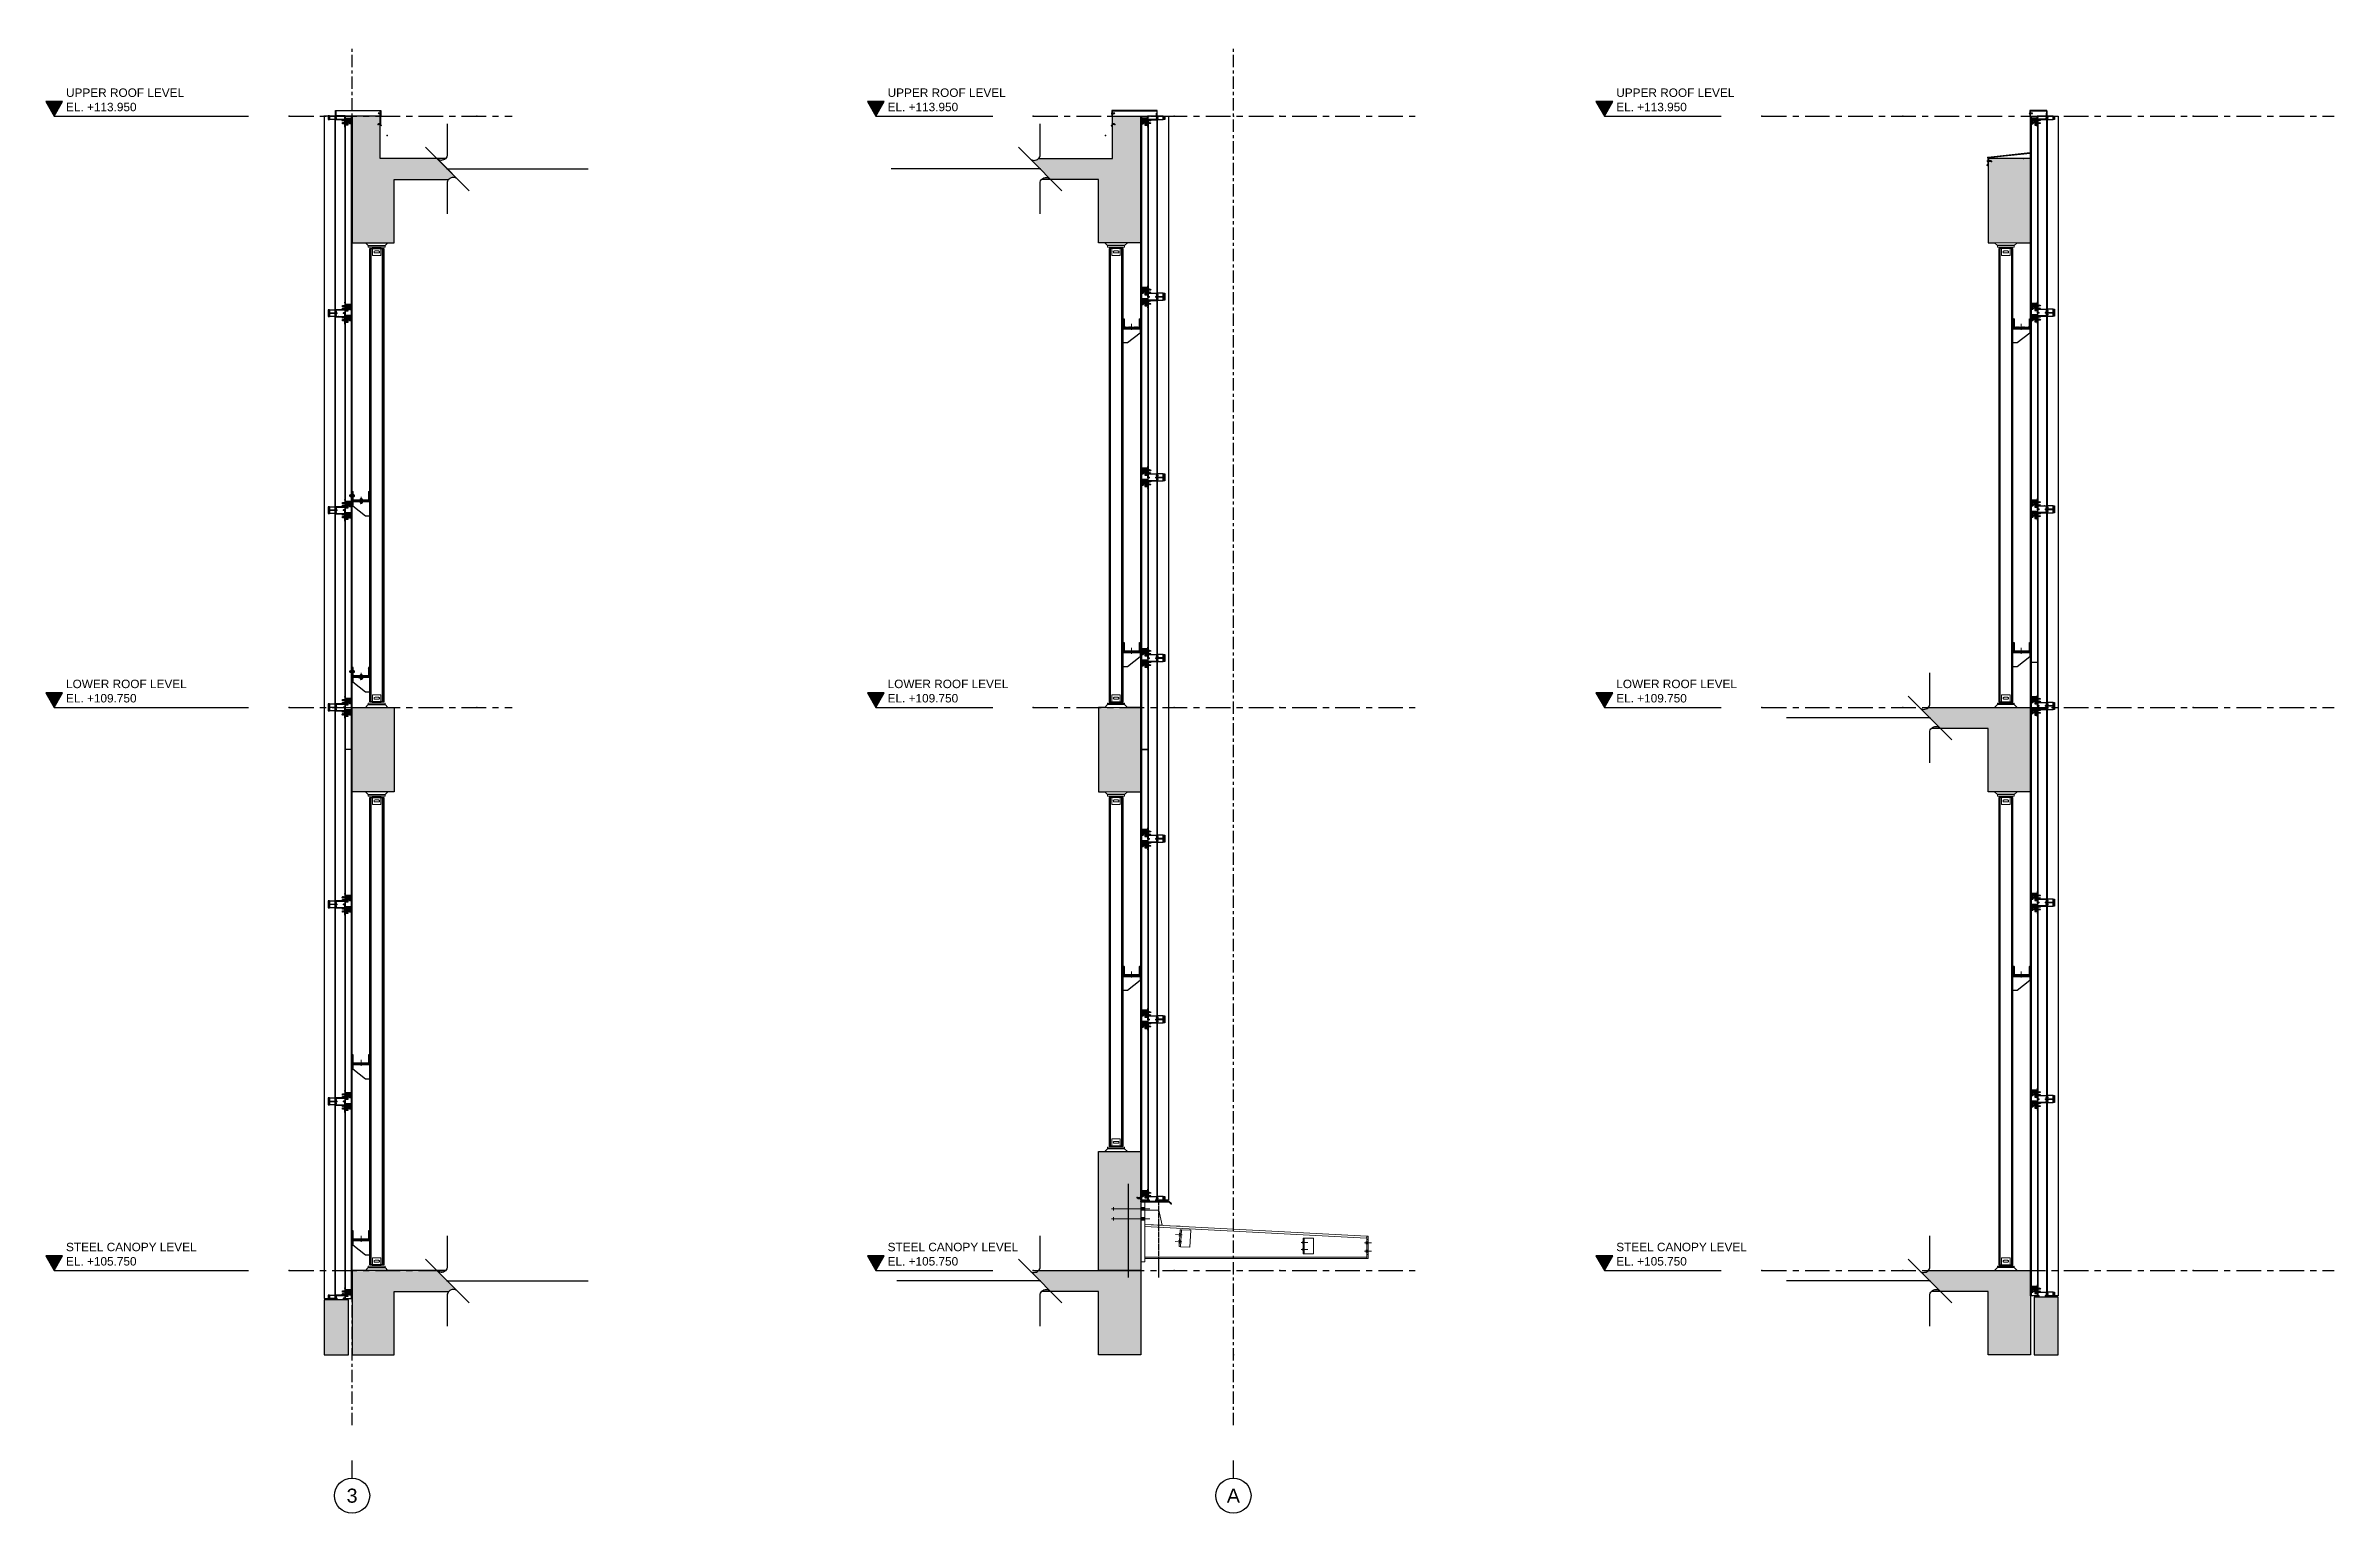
# Model space of a CAD drawing. Header units: millimetres. Extents: x -153298 to 620751, y -313239 to 250031.
# Drawn here: x 447514 to 463761, y 135249 to 145674 of the extents above; entities that cross this region are included whole.
import ezdxf
from ezdxf.enums import TextEntityAlignment as Align
from ezdxf.xclip import XClip

# ---------------------------------------------------------------- set-up
doc = ezdxf.new("R2010")
doc.units = ezdxf.units.MM
doc.header["$XCLIPFRAME"] = 0
for name, pattern in [('CENTER', [2, 1.25, -0.25, 0.25, -0.25]), ('HIDDEN', [0.375, 0.25, -0.125]), ('TA_GL_000.70000', [1.925, 0.7, -0.175, 0.175, -0.175, 0.7]), ('TA_HL_001.00000', [6.5, 3.55, -2.95]), ('XKITLINE00', [0]), ('XKITLINE02', [4, 2, -2])]:
    doc.linetypes.add(name, pattern=pattern)
for name, color, linetype, plot in [('000 - 0_SYM_DWG_BREAKER_DEF_SUB', 250, 'Continuous', False), ('000 - H I D D E N', 7, 'Continuous', False), ('000 - STRUCTURE_STEEL_FRAMING_DEF_SUB', 250, 'Continuous', False), ('010 - ASPG_ACCESSORIES_DEF_SUB', 250, 'Continuous', False), ('010 - ASPG_FASTERN_DEF_SUB', 250, 'Continuous', False)]:
    doc.layers.add(name, color=color, linetype=linetype, plot=plot)
for name, color, linetype in [('000 - 0_SYM_DWG_BREAKER_MAIN_COLOR_1', 1, 'Continuous'), ('000 - 0_SYM_DWG_BREAKER_WIPEOUT_', 250, 'Continuous'), ('000 - 0_SYM_DWG_GRID-BUBBLE_MAIN_COLOR_6', 6, 'Continuous'), ('000 - 0_SYM_DWG_GRIDLINE_MAIN_COLOR_251', 251, 'Continuous'), ('000 - 0_SYM_DWG_LEVEL_MAIN_COLOR_2', 2, 'Continuous'), ('000 - 0_SYM_DWG_LEVEL_TEXT', 3, 'Continuous'), ('000 - 0_SYM_DWG_SLOPE-SYM_TEXT_COLOR_3', 3, 'Continuous'), ('000 - CONCRETE_COL_CUT_COLOR_1', 1, 'Continuous'), ('000 - CONCRETE_COL_CUT_COLOR_5', 5, 'Continuous'), ('000 - CONCRETE_COL_HATCH_', 251, 'Continuous'), ('000 - CONCRETE_COL_WIPEOUT_', 250, 'Continuous'), ('000 - CONCRETE_WALL_HATCH_', 251, 'Continuous'), ('000 - EXISTING_BUILDING_MAIN_COLOR_251', 251, 'Continuous'), ('000 - EXISTING_CANOPY_MAIN_COLOR_1', 1, 'Continuous'), ('000 - EXISTING_PRECAST_CUT_COLOR_4', 4, 'Continuous'), ('000 - EXISTING_PRECAST_HATCH_', 251, 'Continuous'), ('000 - GRID', 251, 'CENTER'), ('000 - L I N E 0.1', 1, 'Continuous'), ('000 - STRUCTURE_STEEL_ACCESORIES_MAIN_COLOR_1', 2, 'Continuous'), ('000 - STRUCTURE_STEEL_FASTERN_MAIN_COLOR_2', 1, 'Continuous'), ('000 - STRUCTURE_STEEL_FRAMING_CUT_COLOR_4', 4, 'Continuous'), ('000 - STRUCTURE_STEEL_FRAMING_HATCH_', 251, 'Continuous'), ('000 - STRUCTURE_STEEL_FRAMING_MAIN_COLOR_1', 3, 'Continuous'), ('000 - STRUCTURE_STEEL_FRAMING_MAIN_COLOR_2', 2, 'Continuous'), ('000 - STRUCTURE_STEEL_FRAMING_SUB_COLOR_2', 1, 'Continuous'), ('000 - STRUCTURE_STEEL_FRAMING_WIPEOUT_', 250, 'Continuous'), ('010 - ASPG_ACCESSORIES_HATCH_', 251, 'Continuous'), ('010 - ASPG_ACCESSORIES_MAIN_COLOR_1', 1, 'Continuous'), ('010 - ASPG_ACCESSORIES_MAIN_COLOR_2', 2, 'Continuous'), ('010 - ASPG_ACCESSORIES_SUB_COLOR_2', 2, 'Continuous'), ('010 - ASPG_ACCESSORIES_SUB_COLOR_3', 3, 'Continuous'), ('010 - ASPG_ACCESSORIES_SYMBOL_', 251, 'Continuous'), ('010 - ASPG_ACCESSORIES_WIPEOUT_', 250, 'Continuous'), ('010 - ASPG_EXTR_MAIN_COLOR_2', 2, 'Continuous'), ('010 - ASPG_EXTR_WIPEOUT_', 250, 'Continuous'), ('010 - ASPG_FASTERN_MAIN_COLOR_1', 1, 'Continuous'), ('010 - ASPG_FASTERN_MAIN_COLOR_251', 251, 'Continuous'), ('010 - ASPG_FASTERN_SUB_COLOR_1', 2, 'Continuous'), ('010 - ASPG_FASTERN_SUB_COLOR_2', 2, 'Continuous'), ('010 - ASPG_FASTERN_SYMBOL_', 251, 'Continuous'), ('010 - ASPG_FASTERN_WIPEOUT_', 250, 'Continuous'), ('010 - ASPG_FLASHING_CUT_COLOR_3', 3, 'Continuous'), ('010 - ASPG_FLASHING_CUT_COLOR_4', 4, 'Continuous'), ('010 - ASPG_FLASHING_CUT_COLOR_5', 5, 'Continuous'), ('010 - ASPG_FLASHING_HATCH_', 251, 'Continuous'), ('010 - ASPG_FLASING_CUT_COLOR_4', 4, 'Continuous'), ('010 - ASPG_FRAMING_CUT_COLOR_4', 4, 'Continuous'), ('010 - ASPG_FRAMING_HATCH_', 251, 'Continuous'), ('010 - ASPG_FRAMING_SUB_COLOR_2', 2, 'Continuous'), ('010 - ASPG_FRAMING_WIPEOUT_', 250, 'Continuous')]:
    doc.layers.add(name, color=color, linetype=linetype)
for name, color, linetype, lineweight in [('Bolt', 1, 'Continuous', 0), ('Part', 2, 'Continuous', 0), ('SCREW', 8, 'Continuous', 5), ('Z-230_A_LEVEL', 3, 'Continuous', 9)]:
    doc.layers.add(name, color=color, linetype=linetype, lineweight=lineweight)
doc.styles.add('ARIAL', font='arial.ttf')
doc.styles.add('Arial_1', font='arial.ttf', dxfattribs={"height": 250})
doc.styles.add('Arial_2', font='arial.ttf', dxfattribs={"height": 3})
doc.styles.add('Cetury Gothic', font='swissl.ttf')
doc.styles.add('TA', font='', dxfattribs={"height": 4.5})
doc.styles.get('TA').set_extended_font_data('Cordia New')
pattern_1 = [(45, (2715.48714, 3084.9077), (-0.265165043, 0.265165043), []), (45, (2715.6639, 3084.9077), (-0.265165043, 0.265165043), [])]
pattern_2 = [(45, (0, 0), (-1.01028, 1.01028), []), (45, (0.6735, 0), (-1.01028, 1.01028), [])]
pattern_3 = [(45, (200, 0), (-1.010279, 1.010279), []), (45, (200.6735, 0), (-1.010279, 1.010279), [])]

# ---------------------------------------------------------------- blocks, each defined once
blk = doc.blocks.new('*A10651048')
at = {"layer": 'Part', "linetype": 'XKITLINE00', "lineweight": 0}
for p, q in [((200.189275, 5.462929), (200.349275, 5.622929)), ((200.349275, 5.622929), (202.109275, 5.622929)), ((202.109275, 5.622929), (202.269275, 5.462929))]:
    blk.add_line(p, q, dxfattribs=at)
blk = doc.blocks.new('*A10661049')
at = {"layer": 'Part', "linetype": 'XKITLINE00', "lineweight": 0}
for p, q in [((200.349275, 5.702929), (202.109275, 5.702929)), ((200.349275, 5.702929), (200.349275, 5.622929)), ((200.349275, 5.622929), (202.109275, 5.622929)), ((202.109275, 5.702929), (202.109275, 5.622929))]:
    blk.add_line(p, q, dxfattribs=at)
blk = doc.blocks.new('*A10731050')
at = {"layer": 'Part', "linetype": 'XKITLINE00', "lineweight": 0}
for p, q in [((223.389273, 36.662929), (220.989273, 36.662929)), ((220.989273, 36.662929), (220.989273, -28.217071)), ((223.389273, -28.217071), (223.389273, 36.662929))]:
    blk.add_line(p, q, dxfattribs=at)
blk = doc.blocks.new('*A10751051')
at = {"layer": 'Part', "linetype": 'XKITLINE00', "lineweight": 0}
for p, q in [((223.389273, -28.217071), (211.549273, -28.217071)), ((211.549273, -28.217071), (211.549273, -52.137071)), ((223.389273, -28.217071), (223.389273, -52.137071)), ((223.389273, -52.137071), (211.549273, -52.137071))]:
    blk.add_line(p, q, dxfattribs=at)
blk = doc.blocks.new('*A10761052')
at = {"layer": 'Part', "linetype": 'XKITLINE00', "lineweight": 0}
for p, q in [((211.389273, -28.217071), (199.549273, -28.217071)), ((199.549273, -28.217071), (199.549273, -52.137071)), ((211.389273, -28.217071), (211.389273, -52.137071)), ((211.389273, -52.137071), (199.549273, -52.137071))]:
    blk.add_line(p, q, dxfattribs=at)
blk = doc.blocks.new('*A10771053')
at = {"layer": '000 - EXISTING_CANOPY_MAIN_COLOR_1', "linetype": 'XKITLINE00', "lineweight": 0}
for p, q in [((223.586789, -28.217071), (224.786789, -28.217071)), ((223.586789, -52.137071), (223.586789, -28.217071)), ((224.786789, -28.217071), (224.786789, -52.137071)), ((223.586789, -52.137071), (224.786789, -52.137071))]:
    blk.add_line(p, q, dxfattribs=at)
blk = doc.blocks.new('*A10781054')
at = {"layer": 'Part', "linetype": 'XKITLINE00', "lineweight": 0}
for p, q in [((199.389273, -28.217071), (187.549273, -28.217071)), ((187.549273, -28.217071), (187.549273, -52.137071)), ((199.389273, -28.217071), (199.389273, -52.137071)), ((199.389273, -52.137071), (187.549273, -52.137071))]:
    blk.add_line(p, q, dxfattribs=at)
blk = doc.blocks.new('*A10791055')
at = {"layer": 'Part', "linetype": 'XKITLINE00', "lineweight": 0}
for p, q in [((187.389273, -28.217071), (179.069273, -28.217071)), ((179.069273, -28.217071), (179.069273, -52.137071)), ((187.389273, -28.217071), (187.389273, -52.137071)), ((187.389273, -52.137071), (179.069273, -52.137071))]:
    blk.add_line(p, q, dxfattribs=at)
blk = doc.blocks.new('*A10801056')
at = {"layer": 'Part', "linetype": 'XKITLINE00', "lineweight": 0}
for p, q in [((181.069291, -28.217071), (181.069291, -28.137071)), ((181.069291, -28.137071), (196.429275, -28.137071)), ((196.429275, -28.137071), (196.429275, -28.217071)), ((187.389273, -31.337071), (187.549273, -31.337071))]:
    blk.add_line(p, q, dxfattribs=at)
blk = doc.blocks.new('*A10811057')
at = {"layer": 'Part', "linetype": 'XKITLINE00', "lineweight": 0}
for p, q in [((198.989275, -9.257071), (198.989275, -9.777071)), ((198.989275, -9.257071), (220.829273, -9.257071)), ((198.989275, -9.777071), (220.829273, -9.777071)), ((220.829273, -9.257071), (220.829273, -9.777071))]:
    blk.add_line(p, q, dxfattribs=at)
blk = doc.blocks.new('*A10821058')
at = {"layer": 'Part', "linetype": 'XKITLINE00', "lineweight": 0}
for p, q in [((218.189281, -9.777071), (218.189281, -9.825071)), ((218.189281, -9.825071), (218.989281, -9.825071)), ((218.989281, -9.825071), (218.989281, -9.777071))]:
    blk.add_line(p, q, dxfattribs=at)
blk = doc.blocks.new('*A10831059')
at = {"layer": 'Part', "linetype": 'XKITLINE00', "lineweight": 0}
for p, q in [((218.565281, -9.825071), (218.613281, -9.825071)), ((218.565281, -10.625071), (218.565281, -9.825071)), ((218.565281, -10.065071), (218.613281, -10.065071)), ((218.613281, -9.825071), (218.613281, -10.625071)), ((218.613281, -10.625071), (218.565281, -10.625071))]:
    blk.add_line(p, q, dxfattribs=at)
blk = doc.blocks.new('*A10841060')
at = {"layer": 'Bolt'}
for points in [[(218.41, -9.73), (218.41, -9.78), (218.29, -9.78), (218.29, -9.73)], [(218.41, -9.78), (218.41, -9.83), (218.29, -9.83), (218.29, -9.78)], [(218.89, -9.73), (218.89, -9.78), (218.77, -9.78), (218.77, -9.73)], [(218.89, -9.78), (218.89, -9.83), (218.77, -9.83), (218.77, -9.78)]]:
    blk.add_hatch(color=256, dxfattribs=at).paths.add_polyline_path(points, flags=17)
at = {"layer": 'Bolt', "linetype": 'XKITLINE00', "lineweight": 0}
for p, q in [((218.29, -9.78), (218.29, -9.73)), ((218.29, -9.83), (218.29, -9.78)), ((218.35, -9.89), (218.35, -9.55)), ((218.41, -9.78), (218.41, -9.73)), ((218.41, -9.83), (218.41, -9.78)), ((218.77, -9.78), (218.77, -9.73)), ((218.77, -9.83), (218.77, -9.78)), ((218.83, -9.89), (218.83, -9.55)), ((218.89, -9.78), (218.89, -9.73)), ((218.89, -9.83), (218.89, -9.78))]:
    blk.add_line(p, q, dxfattribs=at)
blk = doc.blocks.new('*A10851061')
at = {"layer": 'Part', "linetype": 'XKITLINE00', "lineweight": 0}
for p, q in [((218.989281, 0.342929), (218.189281, 0.342929)), ((218.189281, -9.257071), (218.189281, 0.342929)), ((218.989281, -9.257071), (218.989281, 0.342929)), ((218.189281, -26.217071), (218.189281, -9.825071)), ((218.989281, -26.217071), (218.989281, -9.825071)), ((218.189281, -26.217071), (218.989281, -26.217071))]:
    blk.add_line(p, q, dxfattribs=at)
blk = doc.blocks.new('*A10861062')
at = {"layer": 'Part', "linetype": 'XKITLINE00', "lineweight": 0}
for p, q in [((198.829275, -28.217071), (198.829275, -26.537071)), ((198.829275, -26.537071), (220.989273, -26.537071)), ((199.389273, -31.337071), (199.549273, -31.337071)), ((211.389273, -31.337071), (211.549273, -31.337071))]:
    blk.add_line(p, q, dxfattribs=at)
blk = doc.blocks.new('*A10871063')
at = {"layer": 'Part', "linetype": 'XKITLINE00', "lineweight": 0}
for p, q in [((223.621312, -23.924245), (236.23026, -24.585052)), ((223.621312, -24.04441), (236.22398, -24.704888)), ((236.23026, -24.585052), (236.22398, -24.704888))]:
    blk.add_line(p, q, dxfattribs=at)
blk = doc.blocks.new('*A10881064')
at = {"layer": 'Part', "linetype": 'XKITLINE00', "lineweight": 0}
for p, q in [((223.621312, -25.785052), (236.23026, -25.785052)), ((223.621312, -25.865052), (236.23026, -25.865052)), ((236.23026, -25.785052), (236.23026, -25.865052))]:
    blk.add_line(p, q, dxfattribs=at)
blk = doc.blocks.new('*A10891065')
at = {"layer": 'Part', "linetype": 'XKITLINE00', "lineweight": 0}
blk.add_line((236.22398, -24.704883), (236.23026, -24.705212), dxfattribs=at)
blk = doc.blocks.new('*A10901066')
at = {"layer": 'Part', "linetype": 'XKITLINE00', "lineweight": 0}
for p, q in [((225.041465, -23.998672), (225.041705, -23.994093)), ((225.041705, -23.994093), (225.640882, -24.025495)), ((225.640882, -24.025495), (225.640642, -24.030074))]:
    blk.add_line(p, q, dxfattribs=at)
blk = doc.blocks.new('*A10911067')
at = {"layer": 'Part', "linetype": 'XKITLINE00', "lineweight": 0}
for p, q in [((223.621312, -22.639658), (223.421312, -22.639658)), ((223.421312, -26.039658), (223.421312, -22.639658)), ((223.621312, -26.039658), (223.621312, -22.639658)), ((223.621312, -26.039658), (223.421312, -26.039658))]:
    blk.add_line(p, q, dxfattribs=at)
blk = doc.blocks.new('*A10921068')
at = {"layer": 'Part', "linetype": 'XKITLINE00', "lineweight": 0}
for p, q in [((225.580159, -25.18401), (225.630402, -24.225326)), ((225.630402, -24.225326), (225.702303, -24.229094)), ((225.702303, -24.229094), (225.65206, -25.187779)), ((225.702303, -24.229094), (226.229579, -24.256728)), ((226.229579, -24.256728), (226.179337, -25.215412)), ((225.65206, -25.187779), (225.580159, -25.18401)), ((226.179337, -25.215412), (225.65206, -25.187779))]:
    blk.add_line(p, q, dxfattribs=at)
blk = doc.blocks.new('*A10931069')
at = {"layer": 'Part', "linetype": 'XKITLINE00', "lineweight": 0}
for p, q in [((223.621312, -23.119697), (224.421312, -23.119697)), ((224.421312, -23.119697), (224.602283, -23.971108)), ((224.602283, -23.971108), (223.621312, -23.919697))]:
    blk.add_line(p, q, dxfattribs=at)
blk = doc.blocks.new('*A10941070')
at = {"layer": 'Bolt', "linetype": 'XKITLINE02', "lineweight": 0}
for p, q in [((225.750924, -24.511979), (225.368083, -24.492049)), ((225.612636, -24.564862), (225.560707, -24.562158)), ((225.618875, -24.445024), (225.566945, -24.442321)), ((225.684531, -24.568604), (225.612628, -24.564861)), ((225.690769, -24.448767), (225.618867, -24.445023)), ((225.73013, -24.911438), (225.347288, -24.891509)), ((225.591841, -24.964321), (225.539912, -24.961617)), ((225.59808, -24.844483), (225.54615, -24.84178)), ((225.663736, -24.968063), (225.591833, -24.96432)), ((225.669974, -24.848226), (225.598072, -24.844483))]:
    blk.add_line(p, q, dxfattribs=at)
blk = doc.blocks.new('*A10951071')
at = {"layer": 'Bolt'}
for points in [[(221.87, -23.12), (221.82, -23.12), (221.82, -22.96), (221.87, -22.96)], [(221.87, -23.12), (221.82, -23.12), (221.82, -22.96), (221.87, -22.96)], [(223.62, -23.12), (223.42, -23.12), (223.42, -22.96), (223.62, -22.96)], [(223.62, -23.12), (223.42, -23.12), (223.42, -22.96), (223.62, -22.96)], [(221.87, -23.68), (221.82, -23.68), (221.82, -23.52), (221.87, -23.52)], [(221.87, -23.68), (221.82, -23.68), (221.82, -23.52), (221.87, -23.52)], [(223.62, -23.68), (223.42, -23.68), (223.42, -23.52), (223.62, -23.52)], [(223.62, -23.68), (223.42, -23.68), (223.42, -23.52), (223.62, -23.52)]]:
    blk.add_hatch(color=256, dxfattribs=at).paths.add_polyline_path(points, flags=17)
at = {"layer": 'Bolt', "linetype": 'XKITLINE00', "lineweight": 0}
for p, q in [((221.74, -23.04), (223.9, -23.04)), ((221.74, -23.04), (223.9, -23.04)), ((221.82, -22.96), (221.87, -22.96)), ((221.82, -22.96), (221.87, -22.96)), ((221.82, -23.12), (221.87, -23.12)), ((221.82, -23.12), (221.87, -23.12)), ((223.42, -22.96), (223.62, -22.96)), ((223.42, -22.96), (223.62, -22.96)), ((223.42, -23.12), (223.62, -23.12)), ((223.42, -23.12), (223.62, -23.12)), ((221.74, -23.6), (223.9, -23.6)), ((221.74, -23.6), (223.9, -23.6)), ((221.82, -23.52), (221.87, -23.52)), ((221.82, -23.52), (221.87, -23.52)), ((221.82, -23.68), (221.87, -23.68)), ((221.82, -23.68), (221.87, -23.68)), ((223.42, -23.52), (223.62, -23.52)), ((223.42, -23.52), (223.62, -23.52)), ((223.42, -23.68), (223.62, -23.68)), ((223.42, -23.68), (223.62, -23.68))]:
    blk.add_line(p, q, dxfattribs=at)
blk = doc.blocks.new('*A10961072')
at = {"layer": 'Part', "linetype": 'XKITLINE00', "lineweight": 0}
for p, q in [((224.189279, -27.417071), (223.389279, -27.417071)), ((223.389279, -27.477071), (224.189279, -27.477071)), ((223.389279, -28.157071), (224.189279, -28.157071)), ((223.389279, -28.217071), (223.586789, -28.217071)), ((224.189279, -28.217071), (224.189279, -27.417071))]:
    blk.add_line(p, q, dxfattribs=at)
blk = doc.blocks.new('*A10971073')
at = {"layer": 'Bolt'}
for points in [[(217.81, -26.38), (217.81, -26.3), (217.93, -26.3), (217.93, -26.38)], [(219.25, -26.38), (219.25, -26.3), (219.37, -26.3), (219.37, -26.38)]]:
    blk.add_hatch(color=256, dxfattribs=at).paths.add_polyline_path(points, flags=17)
at = {"layer": 'Bolt', "linetype": 'XKITLINE00', "lineweight": 0}
for p, q in [((217.81, -26.3), (217.81, -26.38)), ((217.87, -26.3), (217.87, -26.38)), ((217.93, -26.3), (217.93, -26.38)), ((219.25, -26.3), (219.25, -26.38)), ((219.31, -26.3), (219.31, -26.38)), ((219.37, -26.3), (219.37, -26.38))]:
    blk.add_line(p, q, dxfattribs=at)
blk = doc.blocks.new('*A10981074')
at = {"layer": 'Bolt', "linetype": 'XKITLINE02', "lineweight": 0}
for p, q in [((218.525281, -25.921071), (218.565281, -25.921071)), ((218.461921, -26.057071), (218.805281, -26.057071)), ((218.525281, -26.193071), (218.565281, -26.193071)), ((218.565281, -26.001071), (218.613281, -26.001071)), ((218.565281, -26.113071), (218.613281, -26.113071))]:
    blk.add_line(p, q, dxfattribs=at)
blk = doc.blocks.new('*A10991075')
at = {"layer": 'Part', "linetype": 'XKITLINE00', "lineweight": 0}
for p, q in [((218.085281, -26.297071), (218.085281, -26.257071)), ((218.085281, -26.257071), (218.525281, -26.257071)), ((218.525281, -26.257071), (218.525281, -26.217071)), ((218.565281, -26.297071), (218.565281, -26.217071))]:
    blk.add_line(p, q, dxfattribs=at)
blk = doc.blocks.new('*A11001076')
at = {"layer": 'Part', "linetype": 'XKITLINE00', "lineweight": 0}
for p, q in [((217.549281, -26.537071), (217.709281, -26.377071)), ((217.709281, -26.377071), (219.469281, -26.377071)), ((219.469281, -26.377071), (219.629281, -26.537071))]:
    blk.add_line(p, q, dxfattribs=at)
blk = doc.blocks.new('*A11011077')
at = {"layer": 'Part', "linetype": 'XKITLINE00', "lineweight": 0}
for p, q in [((217.709281, -26.297071), (219.469281, -26.297071)), ((217.709281, -26.297071), (217.709281, -26.377071)), ((217.709281, -26.377071), (219.469281, -26.377071)), ((219.469281, -26.297071), (219.469281, -26.377071))]:
    blk.add_line(p, q, dxfattribs=at)
blk = doc.blocks.new('*A11021078')
at = {"layer": 'Part', "linetype": 'XKITLINE00', "lineweight": 0}
for p, q in [((200.829275, -9.825071), (200.829275, -9.777071)), ((201.629275, -9.825071), (200.829275, -9.825071)), ((201.629275, -9.777071), (201.629275, -9.825071))]:
    blk.add_line(p, q, dxfattribs=at)
blk = doc.blocks.new('*A11031079')
at = {"layer": 'Part', "linetype": 'XKITLINE00', "lineweight": 0}
for p, q in [((201.205275, -9.825071), (201.253275, -9.825071)), ((201.205275, -10.625071), (201.205275, -9.825071)), ((201.205275, -10.065071), (201.253275, -10.065071)), ((201.253275, -9.825071), (201.253275, -10.625071)), ((201.253275, -10.625071), (201.205275, -10.625071))]:
    blk.add_line(p, q, dxfattribs=at)
blk = doc.blocks.new('*A11041080')
at = {"layer": 'Bolt'}
for points in [[(201.05, -9.73), (201.05, -9.78), (200.93, -9.78), (200.93, -9.73)], [(201.05, -9.78), (201.05, -9.83), (200.93, -9.83), (200.93, -9.78)], [(201.53, -9.73), (201.53, -9.78), (201.41, -9.78), (201.41, -9.73)], [(201.53, -9.78), (201.53, -9.83), (201.41, -9.83), (201.41, -9.78)]]:
    blk.add_hatch(color=256, dxfattribs=at).paths.add_polyline_path(points, flags=17)
at = {"layer": 'Bolt', "linetype": 'XKITLINE00', "lineweight": 0}
for p, q in [((200.93, -9.78), (200.93, -9.73)), ((200.93, -9.83), (200.93, -9.78)), ((200.99, -9.89), (200.99, -9.55)), ((201.05, -9.78), (201.05, -9.73)), ((201.05, -9.83), (201.05, -9.78)), ((201.41, -9.78), (201.41, -9.73)), ((201.41, -9.83), (201.41, -9.78)), ((201.47, -9.89), (201.47, -9.55)), ((201.53, -9.78), (201.53, -9.73)), ((201.53, -9.83), (201.53, -9.78))]:
    blk.add_line(p, q, dxfattribs=at)
blk = doc.blocks.new('*A11051081')
at = {"layer": 'Part', "linetype": 'XKITLINE00', "lineweight": 0}
for p, q in [((201.629275, 0.342929), (200.829275, 0.342929)), ((200.829275, -9.257071), (200.829275, 0.342929)), ((201.629275, -9.257071), (201.629275, 0.342929)), ((200.829275, -26.217071), (200.829275, -9.825071)), ((201.629275, -26.217071), (201.629275, -9.825071)), ((200.829275, -26.217071), (201.629275, -26.217071))]:
    blk.add_line(p, q, dxfattribs=at)
blk = doc.blocks.new('*A11061082')
at = {"layer": 'Bolt'}
for points in [[(200.45, -26.38), (200.45, -26.3), (200.57, -26.3), (200.57, -26.38)], [(201.89, -26.38), (201.89, -26.3), (202.01, -26.3), (202.01, -26.38)]]:
    blk.add_hatch(color=256, dxfattribs=at).paths.add_polyline_path(points, flags=17)
at = {"layer": 'Bolt', "linetype": 'XKITLINE00', "lineweight": 0}
for p, q in [((200.45, -26.3), (200.45, -26.38)), ((200.51, -26.3), (200.51, -26.38)), ((200.57, -26.3), (200.57, -26.38)), ((201.89, -26.3), (201.89, -26.38)), ((201.95, -26.3), (201.95, -26.38)), ((202.01, -26.3), (202.01, -26.38))]:
    blk.add_line(p, q, dxfattribs=at)
blk = doc.blocks.new('*A11071083')
at = {"layer": 'Bolt', "linetype": 'XKITLINE02', "lineweight": 0}
for p, q in [((201.165275, -25.921071), (201.205275, -25.921071)), ((201.101915, -26.057071), (201.445275, -26.057071)), ((201.165275, -26.193071), (201.205275, -26.193071)), ((201.205275, -26.001071), (201.253275, -26.001071)), ((201.205275, -26.113071), (201.253275, -26.113071))]:
    blk.add_line(p, q, dxfattribs=at)
blk = doc.blocks.new('*A11081084')
at = {"layer": 'Part', "linetype": 'XKITLINE00', "lineweight": 0}
for p, q in [((200.725275, -26.297071), (200.725275, -26.257071)), ((200.725275, -26.257071), (201.165275, -26.257071)), ((201.165275, -26.257071), (201.165275, -26.217071)), ((201.205275, -26.297071), (201.205275, -26.217071))]:
    blk.add_line(p, q, dxfattribs=at)
blk = doc.blocks.new('*A11091085')
at = {"layer": 'Part', "linetype": 'XKITLINE00', "lineweight": 0}
for p, q in [((200.189275, -26.537071), (200.349275, -26.377071)), ((200.349275, -26.377071), (202.109275, -26.377071)), ((202.109275, -26.377071), (202.269275, -26.537071))]:
    blk.add_line(p, q, dxfattribs=at)
blk = doc.blocks.new('*A11101086')
at = {"layer": 'Part', "linetype": 'XKITLINE00', "lineweight": 0}
for p, q in [((200.349275, -26.297071), (202.109275, -26.297071)), ((200.349275, -26.297071), (200.349275, -26.377071)), ((200.349275, -26.377071), (202.109275, -26.377071)), ((202.109275, -26.297071), (202.109275, -26.377071))]:
    blk.add_line(p, q, dxfattribs=at)
blk = doc.blocks.new('*A11111087')
at = {"layer": 'Part', "linetype": 'XKITLINE00', "lineweight": 0}
for p, q in [((196.429275, -28.137071), (196.429275, 36.662929)), ((198.829275, -28.217071), (198.829275, 36.662929))]:
    blk.add_line(p, q, dxfattribs=at)
blk = doc.blocks.new('*A11131088')
at = {"layer": 'Part', "linetype": 'XKITLINE00', "lineweight": 0}
for p, q in [((223.389273, 39.062929), (196.429275, 39.062929)), ((196.429275, 39.062929), (196.429275, 36.662929)), ((223.389273, 36.662929), (223.389273, 39.062929)), ((196.429275, 36.662929), (223.389273, 36.662929))]:
    blk.add_line(p, q, dxfattribs=at)
blk = doc.blocks.new('*A11141089')
at = {"layer": 'Part', "linetype": 'XKITLINE00', "lineweight": 0}
for p, q in [((198.989275, 27.542929), (198.989275, 27.022929)), ((198.989275, 27.542929), (220.829273, 27.542929)), ((220.829273, 27.542929), (220.829273, 27.022929)), ((198.989275, 27.022929), (220.829273, 27.022929))]:
    blk.add_line(p, q, dxfattribs=at)
blk = doc.blocks.new('*A11151090')
at = {"layer": 'Part', "linetype": 'XKITLINE00', "lineweight": 0}
for p, q in [((198.829275, 36.662929), (198.829275, 31.862929)), ((198.829275, 31.862929), (220.989273, 31.862929))]:
    blk.add_line(p, q, dxfattribs=at)
blk = doc.blocks.new('*A11191091')
at = {"layer": 'Part', "linetype": 'XKITLINE00', "lineweight": 0}
for p, q in [((218.989273, -53.737071), (218.989273, -52.137071)), ((220.589273, -53.737071), (220.589273, -52.137071)), ((218.989273, -53.737071), (220.589273, -53.737071))]:
    blk.add_line(p, q, dxfattribs=at)
blk = doc.blocks.new('*A11201092')
at = {"layer": 'Part', "linetype": 'XKITLINE00', "lineweight": 0}
for p, q in [((213.749273, -52.197071), (213.749273, -52.137071)), ((214.109273, -52.197071), (213.749273, -52.197071)), ((213.749273, -52.937071), (213.749273, -52.877071)), ((213.749273, -52.877071), (214.109273, -52.877071)), ((214.149273, -52.937071), (213.749273, -52.937071)), ((214.109273, -52.877071), (214.109273, -52.197071)), ((214.149273, -52.937071), (214.149273, -52.137071))]:
    blk.add_line(p, q, dxfattribs=at)
blk = doc.blocks.new('*A11211093')
at = {"layer": 'Part', "linetype": 'XKITLINE00', "lineweight": 0}
for p, q in [((219.589273, -52.197071), (219.589273, -52.137071)), ((219.949273, -52.197071), (219.589273, -52.197071)), ((219.589273, -52.937071), (219.589273, -52.877071)), ((219.589273, -52.877071), (219.949273, -52.877071)), ((219.989273, -52.937071), (219.589273, -52.937071)), ((219.949273, -52.877071), (219.949273, -52.197071)), ((219.989273, -52.937071), (219.989273, -52.137071))]:
    blk.add_line(p, q, dxfattribs=at)
blk = doc.blocks.new('*A11221094')
at = {"layer": 'Part', "linetype": 'XKITLINE00', "lineweight": 0}
for p, q in [((208.189273, -53.737071), (208.189273, -52.137071)), ((209.789273, -53.737071), (209.789273, -52.137071)), ((208.189273, -53.737071), (209.789273, -53.737071))]:
    blk.add_line(p, q, dxfattribs=at)
blk = doc.blocks.new('*A11231095')
at = {"layer": 'Part', "linetype": 'XKITLINE00', "lineweight": 0}
for p, q in [((208.789273, -52.197071), (208.789273, -52.137071)), ((209.149273, -52.197071), (208.789273, -52.197071)), ((208.789273, -52.937071), (208.789273, -52.877071)), ((208.789273, -52.877071), (209.149273, -52.877071)), ((209.189273, -52.937071), (208.789273, -52.937071)), ((209.149273, -52.877071), (209.149273, -52.197071)), ((209.189273, -52.937071), (209.189273, -52.137071))]:
    blk.add_line(p, q, dxfattribs=at)
blk = doc.blocks.new('*A11241096')
at = {"layer": 'Part', "linetype": 'XKITLINE00', "lineweight": 0}
for p, q in [((223.306861, -53.737071), (223.306861, -52.137071)), ((223.386861, -52.137071), (223.386861, -53.737071)), ((223.386861, -53.737071), (223.306861, -53.737071))]:
    blk.add_line(p, q, dxfattribs=at)
blk = doc.blocks.new('*A11251097')
at = {"layer": 'Part', "linetype": 'XKITLINE00', "lineweight": 0}
for p, q in [((223.389279, -52.137071), (223.389279, -52.937071)), ((223.586789, -52.137071), (223.389279, -52.137071)), ((223.389279, -52.197071), (224.189279, -52.197071)), ((223.389279, -52.877071), (224.189279, -52.877071)), ((223.389279, -52.937071), (224.189279, -52.937071)), ((224.189279, -52.137071), (224.189279, -52.937071))]:
    blk.add_line(p, q, dxfattribs=at)
blk = doc.blocks.new('*A11261098')
at = {"layer": 'Part', "linetype": 'XKITLINE00', "lineweight": 0}
for p, q in [((195.189273, -52.197071), (195.189273, -52.137071)), ((195.549273, -52.197071), (195.189273, -52.197071)), ((195.189273, -52.937071), (195.189273, -52.877071)), ((195.189273, -52.877071), (195.549273, -52.877071)), ((195.589273, -52.937071), (195.189273, -52.937071)), ((195.549273, -52.877071), (195.549273, -52.197071)), ((195.589273, -52.937071), (195.589273, -52.137071))]:
    blk.add_line(p, q, dxfattribs=at)
blk = doc.blocks.new('*A11271099')
at = {"layer": 'Part', "linetype": 'XKITLINE00', "lineweight": 0}
for p, q in [((189.749273, -52.197071), (189.749273, -52.137071)), ((190.109273, -52.197071), (189.749273, -52.197071)), ((189.749273, -52.937071), (189.749273, -52.877071)), ((189.749273, -52.877071), (190.109273, -52.877071)), ((190.149273, -52.937071), (189.749273, -52.937071)), ((190.109273, -52.877071), (190.109273, -52.197071)), ((190.149273, -52.937071), (190.149273, -52.137071))]:
    blk.add_line(p, q, dxfattribs=at)
blk = doc.blocks.new('*A11281100')
at = {"layer": 'Part', "linetype": 'XKITLINE00', "lineweight": 0}
for p, q in [((194.589273, -53.737071), (194.589273, -52.137071)), ((196.189273, -53.737071), (196.189273, -52.137071)), ((194.589273, -53.737071), (196.189273, -53.737071))]:
    blk.add_line(p, q, dxfattribs=at)
blk = doc.blocks.new('*A11291101')
at = {"layer": 'Part', "linetype": 'XKITLINE00', "lineweight": 0}
for p, q in [((189.149273, -53.737071), (189.149273, -52.137071)), ((190.749273, -53.737071), (190.749273, -52.137071)), ((189.149273, -53.737071), (190.749273, -53.737071))]:
    blk.add_line(p, q, dxfattribs=at)
blk = doc.blocks.new('*A11301102')
at = {"layer": 'Part', "linetype": 'XKITLINE00', "lineweight": 0}
for p, q in [((201.749273, -52.197071), (201.749273, -52.137071)), ((202.109273, -52.197071), (201.749273, -52.197071)), ((201.749273, -52.937071), (201.749273, -52.877071)), ((201.749273, -52.877071), (202.109273, -52.877071)), ((202.149273, -52.937071), (201.749273, -52.937071)), ((202.109273, -52.877071), (202.109273, -52.197071)), ((202.149273, -52.937071), (202.149273, -52.137071))]:
    blk.add_line(p, q, dxfattribs=at)
blk = doc.blocks.new('*A11311103')
at = {"layer": 'Part', "linetype": 'XKITLINE00', "lineweight": 0}
for p, q in [((201.149273, -53.737071), (201.149273, -52.137071)), ((202.749273, -53.737071), (202.749273, -52.137071)), ((201.149273, -53.737071), (202.749273, -53.737071))]:
    blk.add_line(p, q, dxfattribs=at)
blk = doc.blocks.new('*A11321104')
at = {"layer": 'Part', "linetype": 'XKITLINE00', "lineweight": 0}
for p, q in [((181.469273, -53.737071), (181.469273, -52.137071)), ((183.069273, -53.737071), (183.069273, -52.137071)), ((181.469273, -53.737071), (183.069273, -53.737071))]:
    blk.add_line(p, q, dxfattribs=at)
blk = doc.blocks.new('*A11331105')
at = {"layer": 'Part', "linetype": 'XKITLINE00', "lineweight": 0}
for p, q in [((184.989273, -53.737071), (184.989273, -52.137071)), ((186.589273, -53.737071), (186.589273, -52.137071)), ((184.989273, -53.737071), (186.589273, -53.737071))]:
    blk.add_line(p, q, dxfattribs=at)
blk = doc.blocks.new('*A11341106')
at = {"layer": 'Part', "linetype": 'XKITLINE00', "lineweight": 0}
for p, q in [((182.069273, -52.197071), (182.069273, -52.137071)), ((182.429273, -52.197071), (182.069273, -52.197071)), ((182.069273, -52.937071), (182.069273, -52.877071)), ((182.069273, -52.877071), (182.429273, -52.877071)), ((182.469273, -52.937071), (182.069273, -52.937071)), ((182.429273, -52.877071), (182.429273, -52.197071)), ((182.469273, -52.937071), (182.469273, -52.137071))]:
    blk.add_line(p, q, dxfattribs=at)
blk = doc.blocks.new('*A11351107')
at = {"layer": 'Part', "linetype": 'XKITLINE00', "lineweight": 0}
for p, q in [((185.589273, -52.197071), (185.589273, -52.137071)), ((185.949273, -52.197071), (185.589273, -52.197071)), ((185.589273, -52.937071), (185.589273, -52.877071)), ((185.589273, -52.877071), (185.949273, -52.877071)), ((185.989273, -52.937071), (185.589273, -52.937071)), ((185.949273, -52.877071), (185.949273, -52.197071)), ((185.989273, -52.937071), (185.989273, -52.137071))]:
    blk.add_line(p, q, dxfattribs=at)
blk = doc.blocks.new('*A11361108')
at = {"layer": 'Part', "linetype": 'XKITLINE00', "lineweight": 0}
for p, q in [((181.069318, -55.337071), (181.069318, -52.137071)), ((187.389273, -52.137071), (187.549273, -52.137071)), ((196.429318, -52.137071), (196.429318, -55.337071)), ((196.429318, -55.337071), (181.069318, -55.337071))]:
    blk.add_line(p, q, dxfattribs=at)
blk = doc.blocks.new('*A11371109')
at = {"layer": 'Part', "linetype": 'XKITLINE00', "lineweight": 0}
for p, q in [((232.61098, -25.585052), (232.61098, -24.705052)), ((232.61098, -24.705052), (232.68298, -24.705052)), ((232.68298, -25.585052), (232.61098, -25.585052)), ((233.21098, -24.705052), (232.68298, -24.705052)), ((232.68298, -24.705052), (232.68298, -25.585052)), ((233.21098, -25.585052), (232.68298, -25.585052)), ((233.21098, -25.585052), (233.21098, -24.705052))]:
    blk.add_line(p, q, dxfattribs=at)
blk = doc.blocks.new('*A11381110')
at = {"layer": 'Bolt', "linetype": 'XKITLINE02', "lineweight": 0}
for p, q in [((232.50762, -24.945052), (232.89098, -24.945052)), ((232.50762, -25.345052), (232.89098, -25.345052)), ((232.57098, -24.885052), (232.61098, -24.885052)), ((232.57098, -25.005052), (232.61098, -25.005052)), ((232.57098, -25.285052), (232.61098, -25.285052)), ((232.57098, -25.405052), (232.61098, -25.405052)), ((232.61098, -24.885052), (232.68298, -24.885052)), ((232.61098, -25.005052), (232.68298, -25.005052)), ((232.61098, -25.285052), (232.68298, -25.285052)), ((232.61098, -25.405052), (232.68298, -25.405052))]:
    blk.add_line(p, q, dxfattribs=at)
blk = doc.blocks.new('*A11411111')
at = {"layer": 'Bolt'}
for points in [[(217.93, 0.5), (217.93, 0.42), (217.81, 0.42), (217.81, 0.5)], [(219.37, 0.5), (219.37, 0.42), (219.25, 0.42), (219.25, 0.5)]]:
    blk.add_hatch(color=256, dxfattribs=at).paths.add_polyline_path(points, flags=17)
at = {"layer": 'Bolt', "linetype": 'XKITLINE00', "lineweight": 0}
for p, q in [((217.81, 0.42), (217.81, 0.5)), ((217.87, 0.42), (217.87, 0.5)), ((217.93, 0.42), (217.93, 0.5)), ((219.25, 0.42), (219.25, 0.5)), ((219.31, 0.42), (219.31, 0.5)), ((219.37, 0.42), (219.37, 0.5))]:
    blk.add_line(p, q, dxfattribs=at)
blk = doc.blocks.new('*A11421112')
at = {"layer": 'Bolt', "linetype": 'XKITLINE02', "lineweight": 0}
for p, q in [((218.461921, 0.182929), (218.805281, 0.182929)), ((218.525281, 0.318929), (218.565281, 0.318929)), ((218.525281, 0.046929), (218.565281, 0.046929)), ((218.565281, 0.238929), (218.613281, 0.238929)), ((218.565281, 0.126929), (218.613281, 0.126929))]:
    blk.add_line(p, q, dxfattribs=at)
blk = doc.blocks.new('*A11431113')
at = {"layer": 'Part', "linetype": 'XKITLINE00', "lineweight": 0}
for p, q in [((218.085281, 0.422929), (218.085281, 0.382929)), ((218.085281, 0.382929), (218.525281, 0.382929)), ((218.525281, 0.382929), (218.525281, 0.342929)), ((218.565281, 0.342929), (218.565281, 0.422929))]:
    blk.add_line(p, q, dxfattribs=at)
blk = doc.blocks.new('*A11441114')
at = {"layer": 'Part', "linetype": 'XKITLINE00', "lineweight": 0}
for p, q in [((217.549281, 0.662929), (217.709281, 0.502929)), ((217.709281, 0.502929), (219.469281, 0.502929)), ((219.469281, 0.502929), (219.629281, 0.662929))]:
    blk.add_line(p, q, dxfattribs=at)
blk = doc.blocks.new('*A11451115')
at = {"layer": 'Part', "linetype": 'XKITLINE00', "lineweight": 0}
for p, q in [((217.709281, 0.422929), (217.709281, 0.502929)), ((217.709281, 0.502929), (219.469281, 0.502929)), ((217.709281, 0.422929), (219.469281, 0.422929)), ((219.469281, 0.422929), (219.469281, 0.502929))]:
    blk.add_line(p, q, dxfattribs=at)
blk = doc.blocks.new('*A11461116')
at = {"layer": 'Bolt'}
for points in [[(200.57, 0.5), (200.57, 0.42), (200.45, 0.42), (200.45, 0.5)], [(202.01, 0.5), (202.01, 0.42), (201.89, 0.42), (201.89, 0.5)]]:
    blk.add_hatch(color=256, dxfattribs=at).paths.add_polyline_path(points, flags=17)
at = {"layer": 'Bolt', "linetype": 'XKITLINE00', "lineweight": 0}
for p, q in [((200.45, 0.42), (200.45, 0.5)), ((200.51, 0.42), (200.51, 0.5)), ((200.57, 0.42), (200.57, 0.5)), ((201.89, 0.42), (201.89, 0.5)), ((201.95, 0.42), (201.95, 0.5)), ((202.01, 0.42), (202.01, 0.5))]:
    blk.add_line(p, q, dxfattribs=at)
blk = doc.blocks.new('*A11471117')
at = {"layer": 'Bolt', "linetype": 'XKITLINE02', "lineweight": 0}
for p, q in [((201.101915, 0.182929), (201.445275, 0.182929)), ((201.165275, 0.318929), (201.205275, 0.318929)), ((201.165275, 0.046929), (201.205275, 0.046929)), ((201.205275, 0.238929), (201.253275, 0.238929)), ((201.205275, 0.126929), (201.253275, 0.126929))]:
    blk.add_line(p, q, dxfattribs=at)
blk = doc.blocks.new('*A11481118')
at = {"layer": 'Part', "linetype": 'XKITLINE00', "lineweight": 0}
for p, q in [((200.725275, 0.422929), (200.725275, 0.382929)), ((200.725275, 0.382929), (201.165275, 0.382929)), ((201.165275, 0.382929), (201.165275, 0.342929)), ((201.205275, 0.342929), (201.205275, 0.422929))]:
    blk.add_line(p, q, dxfattribs=at)
blk = doc.blocks.new('*A11491119')
at = {"layer": 'Part', "linetype": 'XKITLINE00', "lineweight": 0}
for p, q in [((200.189275, 0.662929), (200.349275, 0.502929)), ((200.349275, 0.502929), (202.109275, 0.502929)), ((202.109275, 0.502929), (202.269275, 0.662929))]:
    blk.add_line(p, q, dxfattribs=at)
blk = doc.blocks.new('*A11501120')
at = {"layer": 'Part', "linetype": 'XKITLINE00', "lineweight": 0}
for p, q in [((200.349275, 0.422929), (200.349275, 0.502929)), ((200.349275, 0.502929), (202.109275, 0.502929)), ((200.349275, 0.422929), (202.109275, 0.422929)), ((202.109275, 0.422929), (202.109275, 0.502929))]:
    blk.add_line(p, q, dxfattribs=at)
blk = doc.blocks.new('*A11511121')
at = {"layer": 'Part', "linetype": 'XKITLINE00', "lineweight": 0}
for p, q in [((198.989275, 9.142929), (198.989275, 8.622929)), ((198.989275, 9.142929), (220.829273, 9.142929)), ((220.829273, 9.142929), (220.829273, 8.622929)), ((198.989275, 8.622929), (220.829273, 8.622929))]:
    blk.add_line(p, q, dxfattribs=at)
blk = doc.blocks.new('*A11521122')
at = {"layer": 'Part', "linetype": 'XKITLINE00', "lineweight": 0}
for p, q in [((218.189281, 8.622929), (218.189281, 8.574929)), ((218.189281, 8.574929), (218.989281, 8.574929)), ((218.989281, 8.574929), (218.989281, 8.622929))]:
    blk.add_line(p, q, dxfattribs=at)
blk = doc.blocks.new('*A11531123')
at = {"layer": 'Part', "linetype": 'XKITLINE00', "lineweight": 0}
for p, q in [((218.565281, 8.574929), (218.613281, 8.574929)), ((218.565281, 7.774929), (218.565281, 8.574929)), ((218.565281, 8.334929), (218.613281, 8.334929)), ((218.613281, 8.574929), (218.613281, 7.774929)), ((218.613281, 7.774929), (218.565281, 7.774929))]:
    blk.add_line(p, q, dxfattribs=at)
blk = doc.blocks.new('*A11541124')
at = {"layer": 'Bolt'}
for points in [[(218.41, 8.67), (218.41, 8.62), (218.29, 8.62), (218.29, 8.67)], [(218.41, 8.62), (218.41, 8.57), (218.29, 8.57), (218.29, 8.62)], [(218.89, 8.67), (218.89, 8.62), (218.77, 8.62), (218.77, 8.67)], [(218.89, 8.62), (218.89, 8.57), (218.77, 8.57), (218.77, 8.62)]]:
    blk.add_hatch(color=256, dxfattribs=at).paths.add_polyline_path(points, flags=17)
at = {"layer": 'Bolt', "linetype": 'XKITLINE00', "lineweight": 0}
for p, q in [((218.29, 8.62), (218.29, 8.67)), ((218.29, 8.57), (218.29, 8.62)), ((218.35, 8.51), (218.35, 8.85)), ((218.41, 8.62), (218.41, 8.67)), ((218.41, 8.57), (218.41, 8.62)), ((218.77, 8.62), (218.77, 8.67)), ((218.77, 8.57), (218.77, 8.62)), ((218.83, 8.51), (218.83, 8.85)), ((218.89, 8.62), (218.89, 8.67)), ((218.89, 8.57), (218.89, 8.62))]:
    blk.add_line(p, q, dxfattribs=at)
blk = doc.blocks.new('*A11551125')
at = {"layer": 'Part', "linetype": 'XKITLINE00', "lineweight": 0}
for p, q in [((218.989281, 31.542929), (218.189281, 31.542929)), ((218.189281, 27.542929), (218.189281, 31.542929)), ((218.989281, 27.542929), (218.989281, 31.542929)), ((218.189281, 9.142929), (218.189281, 26.974929)), ((218.989281, 9.142929), (218.989281, 26.974929)), ((218.189281, 5.782929), (218.189281, 8.574929)), ((218.989281, 5.782929), (218.989281, 8.574929)), ((218.189281, 5.782929), (218.989281, 5.782929))]:
    blk.add_line(p, q, dxfattribs=at)
blk = doc.blocks.new('*A11561126')
at = {"layer": 'Part', "linetype": 'XKITLINE00', "lineweight": 0}
for p, q in [((198.829275, 5.462929), (198.829275, 0.662929)), ((198.829275, 5.462929), (220.989273, 5.462929)), ((198.829275, 0.662929), (220.989273, 0.662929))]:
    blk.add_line(p, q, dxfattribs=at)
blk = doc.blocks.new('*A11571127')
at = {"layer": 'Part', "linetype": 'XKITLINE00', "lineweight": 0}
for p, q in [((217.709281, 5.702929), (219.469281, 5.702929)), ((217.709281, 5.702929), (217.709281, 5.622929)), ((217.709281, 5.622929), (219.469281, 5.622929)), ((219.469281, 5.702929), (219.469281, 5.622929))]:
    blk.add_line(p, q, dxfattribs=at)
blk = doc.blocks.new('*A11581128')
at = {"layer": 'Part', "linetype": 'XKITLINE00', "lineweight": 0}
for p, q in [((217.549281, 5.462929), (217.709281, 5.622929)), ((217.709281, 5.622929), (219.469281, 5.622929)), ((219.469281, 5.622929), (219.629281, 5.462929))]:
    blk.add_line(p, q, dxfattribs=at)
blk = doc.blocks.new('*A11591129')
at = {"layer": 'Part', "linetype": 'XKITLINE00', "lineweight": 0}
for p, q in [((218.085281, 5.702929), (218.085281, 5.742929)), ((218.085281, 5.742929), (218.525281, 5.742929)), ((218.525281, 5.742929), (218.525281, 5.782929)), ((218.565281, 5.702929), (218.565281, 5.782929))]:
    blk.add_line(p, q, dxfattribs=at)
blk = doc.blocks.new('*A11601130')
at = {"layer": 'Bolt', "linetype": 'XKITLINE02', "lineweight": 0}
for p, q in [((218.461921, 5.942929), (218.805281, 5.942929)), ((218.525281, 6.078929), (218.565281, 6.078929)), ((218.525281, 5.806929), (218.565281, 5.806929)), ((218.565281, 5.998929), (218.613281, 5.998929)), ((218.565281, 5.886929), (218.613281, 5.886929))]:
    blk.add_line(p, q, dxfattribs=at)
blk = doc.blocks.new('*A11611131')
at = {"layer": 'Bolt'}
for points in [[(217.81, 5.62), (217.81, 5.7), (217.93, 5.7), (217.93, 5.62)], [(219.25, 5.62), (219.25, 5.7), (219.37, 5.7), (219.37, 5.62)]]:
    blk.add_hatch(color=256, dxfattribs=at).paths.add_polyline_path(points, flags=17)
at = {"layer": 'Bolt', "linetype": 'XKITLINE00', "lineweight": 0}
for p, q in [((217.81, 5.7), (217.81, 5.62)), ((217.87, 5.7), (217.87, 5.62)), ((217.93, 5.7), (217.93, 5.62)), ((219.25, 5.7), (219.25, 5.62)), ((219.31, 5.7), (219.31, 5.62)), ((219.37, 5.7), (219.37, 5.62))]:
    blk.add_line(p, q, dxfattribs=at)
blk = doc.blocks.new('*A11621132')
at = {"layer": 'Part', "linetype": 'XKITLINE00', "lineweight": 0}
for p, q in [((200.829275, 8.574929), (200.829275, 8.622929)), ((201.629275, 8.574929), (200.829275, 8.574929)), ((201.629275, 8.622929), (201.629275, 8.574929))]:
    blk.add_line(p, q, dxfattribs=at)
blk = doc.blocks.new('*A11631133')
at = {"layer": 'Part', "linetype": 'XKITLINE00', "lineweight": 0}
for p, q in [((201.205275, 8.574929), (201.253275, 8.574929)), ((201.205275, 7.774929), (201.205275, 8.574929)), ((201.205275, 8.334929), (201.253275, 8.334929)), ((201.253275, 8.574929), (201.253275, 7.774929)), ((201.253275, 7.774929), (201.205275, 7.774929))]:
    blk.add_line(p, q, dxfattribs=at)
blk = doc.blocks.new('*A11641134')
at = {"layer": 'Bolt'}
for points in [[(201.05, 8.67), (201.05, 8.62), (200.93, 8.62), (200.93, 8.67)], [(201.05, 8.62), (201.05, 8.57), (200.93, 8.57), (200.93, 8.62)], [(201.53, 8.67), (201.53, 8.62), (201.41, 8.62), (201.41, 8.67)], [(201.53, 8.62), (201.53, 8.57), (201.41, 8.57), (201.41, 8.62)]]:
    blk.add_hatch(color=256, dxfattribs=at).paths.add_polyline_path(points, flags=17)
at = {"layer": 'Bolt', "linetype": 'XKITLINE00', "lineweight": 0}
for p, q in [((200.93, 8.62), (200.93, 8.67)), ((200.93, 8.57), (200.93, 8.62)), ((200.99, 8.51), (200.99, 8.85)), ((201.05, 8.62), (201.05, 8.67)), ((201.05, 8.57), (201.05, 8.62)), ((201.41, 8.62), (201.41, 8.67)), ((201.41, 8.57), (201.41, 8.62)), ((201.47, 8.51), (201.47, 8.85)), ((201.53, 8.62), (201.53, 8.67)), ((201.53, 8.57), (201.53, 8.62))]:
    blk.add_line(p, q, dxfattribs=at)
blk = doc.blocks.new('*A11651135')
at = {"layer": 'Part', "linetype": 'XKITLINE00', "lineweight": 0}
for p, q in [((201.629275, 31.542929), (200.829275, 31.542929)), ((200.829275, 27.542929), (200.829275, 31.542929)), ((201.629275, 27.542929), (201.629275, 31.542929)), ((200.829275, 9.142929), (200.829275, 26.974929)), ((201.629275, 9.142929), (201.629275, 26.974929)), ((200.829275, 5.782929), (200.829275, 8.574929)), ((201.629275, 5.782929), (201.629275, 8.574929)), ((200.829275, 5.782929), (201.629275, 5.782929))]:
    blk.add_line(p, q, dxfattribs=at)
blk = doc.blocks.new('*A11661136')
at = {"layer": 'Bolt'}
for points in [[(200.45, 5.62), (200.45, 5.7), (200.57, 5.7), (200.57, 5.62)], [(201.89, 5.62), (201.89, 5.7), (202.01, 5.7), (202.01, 5.62)]]:
    blk.add_hatch(color=256, dxfattribs=at).paths.add_polyline_path(points, flags=17)
at = {"layer": 'Bolt', "linetype": 'XKITLINE00', "lineweight": 0}
for p, q in [((200.45, 5.7), (200.45, 5.62)), ((200.51, 5.7), (200.51, 5.62)), ((200.57, 5.7), (200.57, 5.62)), ((201.89, 5.7), (201.89, 5.62)), ((201.95, 5.7), (201.95, 5.62)), ((202.01, 5.7), (202.01, 5.62))]:
    blk.add_line(p, q, dxfattribs=at)
blk = doc.blocks.new('*A11671137')
at = {"layer": 'Bolt', "linetype": 'XKITLINE02', "lineweight": 0}
for p, q in [((201.101915, 5.942929), (201.445275, 5.942929)), ((201.165275, 6.078929), (201.205275, 6.078929)), ((201.165275, 5.806929), (201.205275, 5.806929)), ((201.205275, 5.998929), (201.253275, 5.998929)), ((201.205275, 5.886929), (201.253275, 5.886929))]:
    blk.add_line(p, q, dxfattribs=at)
blk = doc.blocks.new('*A11681138')
at = {"layer": 'Part', "linetype": 'XKITLINE00', "lineweight": 0}
for p, q in [((200.725275, 5.702929), (200.725275, 5.742929)), ((200.725275, 5.742929), (201.165275, 5.742929)), ((201.165275, 5.742929), (201.165275, 5.782929)), ((201.205275, 5.702929), (201.205275, 5.782929))]:
    blk.add_line(p, q, dxfattribs=at)
blk = doc.blocks.new('*A11721139')
at = {"layer": 'Part', "linetype": 'XKITLINE00', "lineweight": 0}
for p, q in [((200.829275, 26.974929), (200.829275, 27.022929)), ((201.629275, 26.974929), (200.829275, 26.974929)), ((201.629275, 27.022929), (201.629275, 26.974929))]:
    blk.add_line(p, q, dxfattribs=at)
blk = doc.blocks.new('*A11731140')
at = {"layer": 'Part', "linetype": 'XKITLINE00', "lineweight": 0}
for p, q in [((201.205275, 26.974929), (201.253275, 26.974929)), ((201.205275, 26.174929), (201.205275, 26.974929)), ((201.205275, 26.734929), (201.253275, 26.734929)), ((201.253275, 26.174929), (201.205275, 26.174929)), ((201.253275, 26.974929), (201.253275, 26.174929))]:
    blk.add_line(p, q, dxfattribs=at)
blk = doc.blocks.new('*A11741141')
at = {"layer": 'Bolt'}
for points in [[(201.05, 27.07), (201.05, 27.02), (200.93, 27.02), (200.93, 27.07)], [(201.05, 27.02), (201.05, 26.97), (200.93, 26.97), (200.93, 27.02)], [(201.53, 27.07), (201.53, 27.02), (201.41, 27.02), (201.41, 27.07)], [(201.53, 27.02), (201.53, 26.97), (201.41, 26.97), (201.41, 27.02)]]:
    blk.add_hatch(color=256, dxfattribs=at).paths.add_polyline_path(points, flags=17)
at = {"layer": 'Bolt', "linetype": 'XKITLINE00', "lineweight": 0}
for p, q in [((200.93, 27.02), (200.93, 27.07)), ((200.93, 26.97), (200.93, 27.02)), ((200.99, 26.91), (200.99, 27.25)), ((201.05, 27.02), (201.05, 27.07)), ((201.05, 26.97), (201.05, 27.02)), ((201.41, 27.02), (201.41, 27.07)), ((201.41, 26.97), (201.41, 27.02)), ((201.47, 26.91), (201.47, 27.25)), ((201.53, 27.02), (201.53, 27.07)), ((201.53, 26.97), (201.53, 27.02))]:
    blk.add_line(p, q, dxfattribs=at)
blk = doc.blocks.new('*A11751142')
at = {"layer": 'Part', "linetype": 'XKITLINE00', "lineweight": 0}
for p, q in [((200.349275, 31.622929), (200.349275, 31.702929)), ((200.349275, 31.702929), (202.109275, 31.702929)), ((200.349275, 31.622929), (202.109275, 31.622929)), ((202.109275, 31.622929), (202.109275, 31.702929))]:
    blk.add_line(p, q, dxfattribs=at)
blk = doc.blocks.new('*A11761143')
at = {"layer": 'Part', "linetype": 'XKITLINE00', "lineweight": 0}
for p, q in [((200.189275, 31.862929), (200.349275, 31.702929)), ((200.349275, 31.702929), (202.109275, 31.702929)), ((202.109275, 31.702929), (202.269275, 31.862929))]:
    blk.add_line(p, q, dxfattribs=at)
blk = doc.blocks.new('*A11771144')
at = {"layer": 'Bolt'}
for points in [[(200.57, 31.7), (200.57, 31.62), (200.45, 31.62), (200.45, 31.7)], [(202.01, 31.7), (202.01, 31.62), (201.89, 31.62), (201.89, 31.7)]]:
    blk.add_hatch(color=256, dxfattribs=at).paths.add_polyline_path(points, flags=17)
at = {"layer": 'Bolt', "linetype": 'XKITLINE00', "lineweight": 0}
for p, q in [((200.45, 31.62), (200.45, 31.7)), ((200.51, 31.62), (200.51, 31.7)), ((200.57, 31.62), (200.57, 31.7)), ((201.89, 31.62), (201.89, 31.7)), ((201.95, 31.62), (201.95, 31.7)), ((202.01, 31.62), (202.01, 31.7))]:
    blk.add_line(p, q, dxfattribs=at)
blk = doc.blocks.new('*A11781145')
at = {"layer": 'Bolt', "linetype": 'XKITLINE02', "lineweight": 0}
for p, q in [((201.101915, 31.382929), (201.445275, 31.382929)), ((201.165275, 31.518929), (201.205275, 31.518929)), ((201.165275, 31.246929), (201.205275, 31.246929)), ((201.205275, 31.438929), (201.253275, 31.438929)), ((201.205275, 31.326929), (201.253275, 31.326929))]:
    blk.add_line(p, q, dxfattribs=at)
blk = doc.blocks.new('*A11791146')
at = {"layer": 'Part', "linetype": 'XKITLINE00', "lineweight": 0}
for p, q in [((200.725275, 31.622929), (200.725275, 31.582929)), ((200.725275, 31.582929), (201.165275, 31.582929)), ((201.165275, 31.582929), (201.165275, 31.542929)), ((201.205275, 31.542929), (201.205275, 31.622929))]:
    blk.add_line(p, q, dxfattribs=at)
blk = doc.blocks.new('*A11801147')
at = {"layer": 'Part', "linetype": 'XKITLINE00', "lineweight": 0}
for p, q in [((236.23026, -24.585052), (236.23026, -25.865052)), ((236.31026, -24.585052), (236.23026, -24.585052)), ((236.31026, -24.585052), (236.31026, -25.865052)), ((236.23026, -24.785217), (236.31026, -24.785217)), ((236.23026, -25.625052), (236.31026, -25.625052)), ((236.23026, -25.865052), (236.31026, -25.865052))]:
    blk.add_line(p, q, dxfattribs=at)
blk = doc.blocks.new('*A11811148')
at = {"layer": 'Bolt'}
for points in [[(236.23, -25.02), (236.18, -25.02), (236.18, -24.91), (236.23, -24.91)], [(236.23, -25.5), (236.18, -25.5), (236.18, -25.39), (236.23, -25.39)], [(236.31, -25.02), (236.23, -25.02), (236.23, -24.91), (236.31, -24.91)], [(236.31, -25.5), (236.23, -25.5), (236.23, -25.39), (236.31, -25.39)]]:
    blk.add_hatch(color=256, dxfattribs=at).paths.add_polyline_path(points, flags=17)
at = {"layer": 'Bolt', "linetype": 'XKITLINE00', "lineweight": 0}
for p, q in [((236.11, -24.97), (236.5, -24.97)), ((236.11, -25.45), (236.5, -25.45)), ((236.18, -24.91), (236.23, -24.91)), ((236.18, -25.02), (236.23, -25.02)), ((236.18, -25.39), (236.23, -25.39)), ((236.18, -25.5), (236.23, -25.5)), ((236.23, -24.91), (236.31, -24.91)), ((236.23, -25.02), (236.31, -25.02)), ((236.23, -25.39), (236.31, -25.39)), ((236.23, -25.5), (236.31, -25.5))]:
    blk.add_line(p, q, dxfattribs=at)
blk = doc.blocks.new('*A11831149')
at = {"layer": 'Part', "linetype": 'XKITLINE00', "lineweight": 0}
for p, q in [((213.149273, -53.737071), (213.149273, -52.137071)), ((214.749273, -53.737071), (214.749273, -52.137071)), ((213.149273, -53.737071), (214.749273, -53.737071))]:
    blk.add_line(p, q, dxfattribs=at)
blk = doc.blocks.new('*A11841150')
at = {"layer": 'Part', "linetype": 'XKITLINE00', "lineweight": 0}
for p, q in [((218.189281, 27.022929), (218.189281, 26.974929)), ((218.189281, 26.974929), (218.989281, 26.974929)), ((218.989281, 26.974929), (218.989281, 27.022929))]:
    blk.add_line(p, q, dxfattribs=at)
blk = doc.blocks.new('*A11851151')
at = {"layer": 'Part', "linetype": 'XKITLINE00', "lineweight": 0}
for p, q in [((218.565281, 26.974929), (218.613281, 26.974929)), ((218.565281, 26.174929), (218.565281, 26.974929)), ((218.565281, 26.734929), (218.613281, 26.734929)), ((218.613281, 26.174929), (218.565281, 26.174929)), ((218.613281, 26.974929), (218.613281, 26.174929))]:
    blk.add_line(p, q, dxfattribs=at)
blk = doc.blocks.new('*A11861152')
at = {"layer": 'Bolt'}
for points in [[(218.41, 27.07), (218.41, 27.02), (218.29, 27.02), (218.29, 27.07)], [(218.41, 27.02), (218.41, 26.97), (218.29, 26.97), (218.29, 27.02)], [(218.89, 27.07), (218.89, 27.02), (218.77, 27.02), (218.77, 27.07)], [(218.89, 27.02), (218.89, 26.97), (218.77, 26.97), (218.77, 27.02)]]:
    blk.add_hatch(color=256, dxfattribs=at).paths.add_polyline_path(points, flags=17)
at = {"layer": 'Bolt', "linetype": 'XKITLINE00', "lineweight": 0}
for p, q in [((218.29, 27.02), (218.29, 27.07)), ((218.29, 26.97), (218.29, 27.02)), ((218.35, 26.91), (218.35, 27.25)), ((218.41, 27.02), (218.41, 27.07)), ((218.41, 26.97), (218.41, 27.02)), ((218.77, 27.02), (218.77, 27.07)), ((218.77, 26.97), (218.77, 27.02)), ((218.83, 26.91), (218.83, 27.25)), ((218.89, 27.02), (218.89, 27.07)), ((218.89, 26.97), (218.89, 27.02))]:
    blk.add_line(p, q, dxfattribs=at)
blk = doc.blocks.new('*A11871153')
at = {"layer": 'Bolt'}
blk.add_hatch(color=256, dxfattribs=at).paths.add_polyline_path([(223.29, 27.54), (223.29, 27.59), (223.65, 27.59), (223.65, 27.54)], flags=17)
blk.add_hatch(color=256, dxfattribs=at).paths.add_polyline_path([(223.29, 27.54), (223.29, 27.59), (223.65, 27.59), (223.65, 27.54)], flags=17)
at = {"layer": 'Bolt', "linetype": 'XKITLINE00', "lineweight": 0}
for p, q in [((223.29, 27.59), (223.29, 27.54)), ((223.29, 27.59), (223.29, 27.54)), ((223.47, 27.63), (223.47, 27.29)), ((223.47, 27.63), (223.47, 27.29)), ((223.65, 27.59), (223.65, 27.54)), ((223.65, 27.59), (223.65, 27.54))]:
    blk.add_line(p, q, dxfattribs=at)
blk = doc.blocks.new('*A11881154')
at = {"layer": 'Part', "linetype": 'XKITLINE00', "lineweight": 0}
for p, q in [((223.949273, 27.830929), (223.389273, 28.266485)), ((223.949273, 27.590929), (223.949273, 27.830929))]:
    blk.add_line(p, q, dxfattribs=at)
blk = doc.blocks.new('*A11891155')
at = {"layer": 'Part', "linetype": 'XKITLINE00', "lineweight": 0}
for p, q in [((223.389273, 27.590929), (223.949273, 27.590929)), ((223.389273, 27.542929), (223.949273, 27.542929)), ((223.949273, 27.590929), (223.949273, 27.542929))]:
    blk.add_line(p, q, dxfattribs=at)
blk = doc.blocks.new('*A11901156')
at = {"layer": 'Bolt'}
for points in [[(217.93, 31.7), (217.93, 31.62), (217.81, 31.62), (217.81, 31.7)], [(219.37, 31.7), (219.37, 31.62), (219.25, 31.62), (219.25, 31.7)]]:
    blk.add_hatch(color=256, dxfattribs=at).paths.add_polyline_path(points, flags=17)
at = {"layer": 'Bolt', "linetype": 'XKITLINE00', "lineweight": 0}
for p, q in [((217.81, 31.62), (217.81, 31.7)), ((217.87, 31.62), (217.87, 31.7)), ((217.93, 31.62), (217.93, 31.7)), ((219.25, 31.62), (219.25, 31.7)), ((219.31, 31.62), (219.31, 31.7)), ((219.37, 31.62), (219.37, 31.7))]:
    blk.add_line(p, q, dxfattribs=at)
blk = doc.blocks.new('*A11911157')
at = {"layer": 'Bolt', "linetype": 'XKITLINE02', "lineweight": 0}
for p, q in [((218.461921, 31.382929), (218.805281, 31.382929)), ((218.525281, 31.518929), (218.565281, 31.518929)), ((218.525281, 31.246929), (218.565281, 31.246929)), ((218.565281, 31.438929), (218.613281, 31.438929)), ((218.565281, 31.326929), (218.613281, 31.326929))]:
    blk.add_line(p, q, dxfattribs=at)
blk = doc.blocks.new('*A11921158')
at = {"layer": 'Part', "linetype": 'XKITLINE00', "lineweight": 0}
for p, q in [((218.085281, 31.622929), (218.085281, 31.582929)), ((218.085281, 31.582929), (218.525281, 31.582929)), ((218.525281, 31.582929), (218.525281, 31.542929)), ((218.565281, 31.542929), (218.565281, 31.622929))]:
    blk.add_line(p, q, dxfattribs=at)
blk = doc.blocks.new('*A11931159')
at = {"layer": 'Part', "linetype": 'XKITLINE00', "lineweight": 0}
for p, q in [((217.549281, 31.862929), (217.709281, 31.702929)), ((217.709281, 31.702929), (219.469281, 31.702929)), ((219.469281, 31.702929), (219.629281, 31.862929))]:
    blk.add_line(p, q, dxfattribs=at)
blk = doc.blocks.new('*A11941160')
at = {"layer": 'Part', "linetype": 'XKITLINE00', "lineweight": 0}
for p, q in [((217.709281, 31.622929), (217.709281, 31.702929)), ((217.709281, 31.702929), (219.469281, 31.702929)), ((217.709281, 31.622929), (219.469281, 31.622929)), ((219.469281, 31.622929), (219.469281, 31.702929))]:
    blk.add_line(p, q, dxfattribs=at)
blk = doc.blocks.new('W-1-PP19-ST-ENT1-1_20260611-185229_ELEVATION_2_ST')
at = {"layer": '000 - EXISTING_BUILDING_MAIN_COLOR_251'}
h = blk.add_hatch(dxfattribs=at)
h.set_pattern_fill('ANSI31', color=256, scale=100, angle=45)
h.set_pattern_definition([(90, (-12477.15, 83424.1), (-317.5, 0), [])])
h.paths.add_polyline_path([(-529, 113947), (-3980, 113947), (-3980, 105550), (-529, 105550)])
at = {"color": 2}
blk.add_line((-668, 102350), (-668, 101676), dxfattribs=at)
at = {"color": 3}
for points in [[(-1949, 104111), (-1917, 104342), (-1738, 104507)], [(-4564, 103871), (-4530, 103641), (-4656, 103432)]]:
    blk.add_lwpolyline(points, dxfattribs=at)
for centre, start, end in [((-4585, 104046), 128.467, 277.7962), ((-1977, 103937), 292.3065, 81.6357)]:
    blk.add_arc(centre, 409, start, end, dxfattribs=at)
at = {"layer": '000 - EXISTING_BUILDING_MAIN_COLOR_251', "linetype": 'HIDDEN', "ltscale": 20}
blk.add_lwpolyline([(-529, 113947), (-4028, 113947), (-4028, 105550), (-529, 105550)], close=True, dxfattribs=at)
at = {"layer": 'Part', "linetype": 'XKITLINE00', "lineweight": 0}
for p, q in [((-6198, 105550), (-5948, 105550)), ((-6198, 105540), (-6198, 105550)), ((-5948, 105540), (-5948, 105550)), ((-6198, 101676), (-6198, 102550)), ((-5948, 101676), (-5948, 102550))]:
    blk.add_line(p, q, dxfattribs=at)
at = {"lineweight": 0, "xscale": 125, "yscale": 125, "zscale": 125}
for name in ['*A11131088', '*A11111087', '*A11151090', '*A10731050', '*A11761143', '*A11751142', '*A11771144', '*A11791146', '*A11651135', '*A11781145', '*A11931159', '*A11941160', '*A11901156', '*A11921158', '*A11551125', '*A11911157', '*A11881154', '*A11141089', '*A11721139', '*A11741141', '*A11731140', '*A11841150', '*A11861152', '*A11851151', '*A11871153', '*A11891155', '*A11511121', '*A11641134', '*A11541124', '*A11621132', '*A11631133', '*A11521122', '*A11531123', '*A11561126', '*A10651048', '*A10661049', '*A11661136', '*A11681138', '*A11671137', '*A11581128', '*A11571127', '*A11611131', '*A11591129', '*A11601130', '*A11491119', '*A11501120', '*A11461116', '*A11481118', '*A11051081', '*A11471117', '*A11441114', '*A11451115', '*A11411111', '*A11431113', '*A10851061', '*A11421112', '*A10811057', '*A11021078', '*A11041080', '*A11031079', '*A10821058', '*A10841060', '*A10831059', '*A10951071', '*A10911067', '*A10931069', '*A10871063', '*A10901066', '*A10941070', '*A10921068', '*A11381110', '*A11371109', '*A11811148', '*A10891065', '*A11801147', '*A11091085', '*A11101086', '*A11061082', '*A11081084', '*A11071083', '*A11001076', '*A11011077', '*A10971073', '*A10991075', '*A10981074', '*A10881064', '*A10861062', '*A10961072', '*A10791055', '*A10801056', '*A10781054', '*A10761052', '*A10751051', '*A11361108', '*A11321104', '*A11341106', '*A11331105', '*A11351107', '*A11291101', '*A11271099', '*A11281100', '*A11261098', '*A11311103', '*A11301102', '*A11221094', '*A11231095', '*A11831149', '*A11201092', '*A11191091', '*A11211093', '*A11241096', '*A11251097']:
    blk.add_blockref(name, (-28582, 109067), dxfattribs=at)
at = {"layer": '000 - EXISTING_CANOPY_MAIN_COLOR_1', "lineweight": 0, "xscale": 125, "yscale": 125, "zscale": 125}
blk.add_blockref('*A10771053', (-28582, 109067), dxfattribs=at)
at = {"layer": 'Z-230_A_LEVEL', "insert": (-4173, 104111), "char_height": 150, "width": 1817.26, "attachment_point": 1, "style": 'Arial_2', "bg_fill": 3, "box_fill_scale": 1, "bg_fill_color": 256, "bg_fill_transparency": 0}
blk.add_mtext('PRECAST WALL', dxfattribs=at)
blk = doc.blocks.new('*A5486')
at = {"layer": 'Part', "linetype": 'XKITLINE00', "lineweight": 0}
for p, q in [((560.731873, 232.946249), (560.571873, 232.946249)), ((560.571873, 232.946249), (560.571873, 231.646249)), ((560.571873, 231.646249), (563.071873, 231.646249)), ((560.731873, 231.766249), (560.731873, 232.946249)), ((562.911873, 231.766249), (560.731873, 231.766249)), ((563.071873, 232.946249), (562.911873, 232.946249)), ((562.911873, 232.946249), (562.911873, 231.766249)), ((563.071873, 231.646249), (563.071873, 232.946249))]:
    blk.add_line(p, q, dxfattribs=at)
blk = doc.blocks.new('*A5487')
at = {"layer": 'Part', "linetype": 'XKITLINE00', "lineweight": 0}
for p, q in [((560.671873, 231.526249), (560.671873, 231.646249)), ((563.071873, 231.526249), (560.671873, 231.526249)), ((563.071873, 231.646249), (563.071873, 231.526249))]:
    blk.add_line(p, q, dxfattribs=at)
blk = doc.blocks.new('*U5488')
blk.add_wipeout([(-120, 100), (-120, 106), (-125, 106), (-125, 171), (-117, 171), (-117, 112), (-8, 112), (-8, 171), (0, 171), (0, 106), (0, 100), (0, 0), (-30, 0), (-120, 70)])
at = {"layer": '000 - STRUCTURE_STEEL_FRAMING_HATCH_'}
h = blk.add_hatch(dxfattribs=at)
h.set_pattern_fill('ANSI32', color=256, scale=0.5)
h.paths.add_polyline_path([(-125, 171), (-125, 106), (0, 106), (0, 171), (-8, 171), (-8, 112), (-117, 112), (-117, 171)])
h = blk.add_hatch(dxfattribs=at)
h.set_pattern_fill('ANSI32', color=256, style=0)
h.set_pattern_definition(pattern_1)
h.paths.add_polyline_path([(-38, 106), (-38, 100), (-82, 100), (-82, 106)], flags=17)
h = blk.add_hatch(dxfattribs=at)
h.set_pattern_fill('ANSI32', color=256, style=0)
h.set_pattern_definition(pattern_1)
h.paths.add_polyline_path([(-53, 112), (-53, 106), (-67, 106), (-67, 112)], flags=17)
at = {"layer": '000 - STRUCTURE_STEEL_FRAMING_CUT_COLOR_4'}
blk.add_lwpolyline([(-125, 171), (-125, 106), (0, 106), (0, 171), (-8, 171), (-8, 112), (-117, 112), (-117, 171), (-125, 171)], dxfattribs=at)
at = {"layer": '000 - STRUCTURE_STEEL_FRAMING_DEF_SUB', "linetype": 'XKITLINE00', "lineweight": 0}
blk.add_line((-60, 92), (-60, 135), dxfattribs=at)
blk.add_line((-60, 92), (-60, 135), dxfattribs=at)
at = {"layer": '000 - STRUCTURE_STEEL_FRAMING_HATCH_', "linetype": 'XKITLINE00', "lineweight": 0}
for p, q in [((-82, 100), (-82, 106)), ((-82, 100), (-82, 106)), ((-67, 106), (-67, 112)), ((-67, 106), (-67, 112)), ((-53, 106), (-53, 112)), ((-53, 106), (-53, 112)), ((-38, 100), (-38, 106)), ((-38, 100), (-38, 106))]:
    blk.add_line(p, q, dxfattribs=at)
at = {"layer": '000 - STRUCTURE_STEEL_FRAMING_MAIN_COLOR_2'}
blk.add_lwpolyline([(-120, 106), (0, 106), (0, 100), (-120, 100)], close=True, dxfattribs=at)
blk.add_lwpolyline([(-120, 100), (-120, 70), (-30, 0), (0, 0), (0, 100), (-120, 100)], dxfattribs=at)
at = {"lineweight": 0, "xscale": 50, "yscale": 50, "zscale": 50}
blk.add_blockref('*A5486', (-28154, -11476), dxfattribs=at)
at = {"layer": '000 - STRUCTURE_STEEL_FRAMING_MAIN_COLOR_2', "xscale": 50, "yscale": 50, "zscale": 50}
blk.add_blockref('*A5487', (-28154, -11476), dxfattribs=at)
blk = doc.blocks.new('*U5823')
blk.add_wipeout([(60, 20), (60, 30), (-60, 30), (-60, 20), (-80, 0), (80, 0)])
for points in [[(-225, -300), (-175, -300), (-175, 4200), (-225, 4200)], [(60, 3280), (60, 3270), (-60, 3270), (-60, 3280), (-80, 3300), (80, 3300)]]:
    blk.add_wipeout(points).dxf.layer = '000 - STRUCTURE_STEEL_FRAMING_WIPEOUT_'
blk.add_wipeout([(60, 3280), (60, 3270), (-60, 3270), (-60, 3280), (-80, 3300), (80, 3300)])
at = {"layer": '000 - STRUCTURE_STEEL_FASTERN_MAIN_COLOR_2', "lineweight": 0}
blk.add_lwpolyline([(60, 3280), (60, 3270), (-60, 3270), (-60, 3280), (-80, 3300), (80, 3300)], close=True, dxfattribs=at)
blk.add_wipeout([(-50, 40), (50, 40), (50, 3260), (-50, 3260)])
at = {"layer": '000 - STRUCTURE_STEEL_ACCESORIES_MAIN_COLOR_1', "lineweight": 0}
for p, q in [((-30, 3210), (-30, 3270)), ((30, 3265), (-30, 3265)), ((30, 3270), (30, 3210)), ((30, 3210), (-30, 3210)), ((30, 90), (-30, 90)), ((-30, 90), (-30, 30)), ((30, 35), (-30, 35)), ((30, 30), (30, 90))]:
    blk.add_line(p, q, dxfattribs=at)
for points in [[(-15, 3229), (-12, 3228), (13, 3228), (15, 3229), (17, 3230), (19, 3232), (20, 3235), (19, 3238), (17, 3240), (15, 3241), (13, 3242), (-12, 3242), (-15, 3241), (-17, 3240), (-19, 3238), (-19, 3235), (-19, 3232), (-17, 3230), (-15, 3229)], [(-15, 71), (-12, 72), (13, 72), (15, 71), (17, 70), (19, 68), (20, 65), (19, 62), (17, 60), (15, 59), (13, 58), (-12, 58), (-15, 59), (-17, 60), (-19, 62), (-19, 65), (-19, 68), (-17, 70), (-15, 71)]]:
    blk.add_lwpolyline(points, close=True, dxfattribs=at)
at = {"layer": '000 - STRUCTURE_STEEL_FASTERN_MAIN_COLOR_2'}
for p, q in [((-60, 3280), (60, 3280)), ((-60, 20), (60, 20))]:
    blk.add_line(p, q, dxfattribs=at)
at = {"layer": '000 - STRUCTURE_STEEL_FASTERN_MAIN_COLOR_2', "lineweight": 0}
blk.add_lwpolyline([(60, 20), (60, 30), (-60, 30), (-60, 20), (-80, 0), (80, 0)], close=True, dxfattribs=at)
at = {"layer": '000 - STRUCTURE_STEEL_FRAMING_MAIN_COLOR_1'}
for points in [[(-50, 3260), (-42, 3260), (-42, 40), (-50, 40)], [(42, 3260), (50, 3260), (50, 40), (42, 40)]]:
    blk.add_lwpolyline(points, close=True, dxfattribs=at)
at = {"layer": '000 - STRUCTURE_STEEL_FRAMING_SUB_COLOR_2'}
blk.add_lwpolyline([(-42, 3260), (42, 3260), (42, 40), (-42, 40)], close=True, dxfattribs=at)
for p in [(-50, 1361), (-50, 111)]:
    blk.add_blockref('*U5488', p)
at = {"layer": '000 - STRUCTURE_STEEL_FRAMING_MAIN_COLOR_1'}
for points in [[(-225, -300), (-180, -300), (-180, 4200), (-225, 4200)], [(-180, -300), (-175, -300), (-175, 4200), (-180, 4200)]]:
    blk.add_lwpolyline(points, close=True, dxfattribs=at)
blk.add_blockref('*U5488', (-50, 111))
blk.add_blockref('*U5488', (-50, 111))
blk = doc.blocks.new('*U5826')
blk.add_wipeout([(60, 20), (60, 30), (-60, 30), (-60, 20), (-80, 0), (80, 0)])
for points in [[(-225, -200), (-175, -200), (-175, 3700), (-225, 3700)], [(60, 3380), (60, 3370), (-60, 3370), (-60, 3380), (-80, 3400), (80, 3400)]]:
    blk.add_wipeout(points).dxf.layer = '000 - STRUCTURE_STEEL_FRAMING_WIPEOUT_'
blk.add_wipeout([(60, 3380), (60, 3370), (-60, 3370), (-60, 3380), (-80, 3400), (80, 3400)])
at = {"layer": '000 - STRUCTURE_STEEL_FASTERN_MAIN_COLOR_2', "lineweight": 0}
blk.add_lwpolyline([(60, 3380), (60, 3370), (-60, 3370), (-60, 3380), (-80, 3400), (80, 3400)], close=True, dxfattribs=at)
blk.add_wipeout([(-50, 40), (50, 40), (50, 3360), (-50, 3360)])
at = {"layer": '000 - STRUCTURE_STEEL_ACCESORIES_MAIN_COLOR_1', "lineweight": 0}
for p, q in [((-30, 3310), (-30, 3370)), ((30, 3365), (-30, 3365)), ((30, 3310), (-30, 3310)), ((30, 3370), (30, 3310)), ((30, 90), (-30, 90)), ((-30, 90), (-30, 30)), ((30, 35), (-30, 35)), ((30, 30), (30, 90))]:
    blk.add_line(p, q, dxfattribs=at)
for points in [[(-15, 3329), (-12, 3328), (13, 3328), (15, 3329), (17, 3330), (19, 3332), (20, 3335), (19, 3338), (17, 3340), (15, 3341), (13, 3342), (-12, 3342), (-15, 3341), (-17, 3340), (-19, 3338), (-19, 3335), (-19, 3332), (-17, 3330), (-15, 3329)], [(-15, 71), (-12, 72), (13, 72), (15, 71), (17, 70), (19, 68), (20, 65), (19, 62), (17, 60), (15, 59), (13, 58), (-12, 58), (-15, 59), (-17, 60), (-19, 62), (-19, 65), (-19, 68), (-17, 70), (-15, 71)]]:
    blk.add_lwpolyline(points, close=True, dxfattribs=at)
at = {"layer": '000 - STRUCTURE_STEEL_FASTERN_MAIN_COLOR_2'}
for p, q in [((-60, 3380), (60, 3380)), ((-60, 20), (60, 20))]:
    blk.add_line(p, q, dxfattribs=at)
at = {"layer": '000 - STRUCTURE_STEEL_FASTERN_MAIN_COLOR_2', "lineweight": 0}
blk.add_lwpolyline([(60, 20), (60, 30), (-60, 30), (-60, 20), (-80, 0), (80, 0)], close=True, dxfattribs=at)
at = {"layer": '000 - STRUCTURE_STEEL_FRAMING_MAIN_COLOR_1'}
for points in [[(-50, 3360), (-42, 3360), (-42, 40), (-50, 40)], [(42, 3360), (50, 3360), (50, 40), (42, 40)]]:
    blk.add_lwpolyline(points, close=True, dxfattribs=at)
at = {"layer": '000 - STRUCTURE_STEEL_FRAMING_SUB_COLOR_2'}
blk.add_lwpolyline([(-42, 3360), (42, 3360), (42, 40), (-42, 40)], close=True, dxfattribs=at)
for p in [(-50, 1361), (-50, 111)]:
    blk.add_blockref('*U5488', p)
at = {"layer": '000 - STRUCTURE_STEEL_FRAMING_MAIN_COLOR_1'}
for points in [[(-225, -200), (-180, -200), (-180, 3700), (-225, 3700)], [(-180, -200), (-175, -200), (-175, 3700), (-180, 3700)]]:
    blk.add_lwpolyline(points, close=True, dxfattribs=at)
blk.add_blockref('*U5488', (-50, 111))
blk.add_blockref('*U5488', (-50, 111))
blk = doc.blocks.new('000_ASPG_TYP_FILES_20260218-010703_FRAME_EXTR_HONLIZONTAL')
at = {"layer": '010 - ASPG_FRAMING_HATCH_'}
h = blk.add_hatch(dxfattribs=at)
h.set_pattern_fill('ANSI32', color=256, scale=0.1)
edge = h.paths.add_edge_path()
edge.add_line((75, 2), (25, 2))
edge.add_line((25, 2), (25, 67))
edge.add_arc((25, 67), 0.3, 0, 90)
edge.add_line((25, 67), (0, 67))
edge.add_arc((0, 67), 0.3, 90, 180)
edge.add_line((0, 67), (0, 58))
edge.add_arc((0, 58), 0.3, 180, 270)
edge.add_line((0, 57), (2, 57))
edge.add_arc((2, 58), 0.3, 270, 360)
edge.add_line((2, 58), (2, 65))
edge.add_arc((2, 65), 0.3, 90, 180, ccw=False)
edge.add_line((2, 65), (23, 65))
edge.add_arc((23, 65), 0.3, 0, 90, ccw=False)
edge.add_line((23, 65), (23, 49))
edge.add_line((23, 49), (24, 48))
edge.add_line((24, 48), (23, 48))
edge.add_line((23, 48), (23, 22))
edge.add_line((23, 22), (24, 22))
edge.add_line((24, 22), (23, 21))
edge.add_line((23, 21), (23, 2))
edge.add_arc((23, 2), 0.3, -90, 0, ccw=False)
edge.add_line((23, 2), (2, 2))
edge.add_arc((2, 2), 0.3, 180, 270, ccw=False)
edge.add_line((2, 2), (2, 10))
edge.add_arc((2, 10), 0.3, 0, 90)
edge.add_line((2, 10), (0, 10))
edge.add_arc((0, 10), 0.3, 90, 180)
edge.add_line((0, 10), (0, 0))
edge.add_arc((0, 0), 0.3, 180, 270)
edge.add_line((0, 0), (75, 0))
at = {"layer": '010 - ASPG_ACCESSORIES_DEF_SUB'}
for p in [(0, 67), (0, 57), (0, 10), (0, 10), (0, 0), (25, 67), (25, 67), (75, 2), (75, 0)]:
    blk.add_point(p, dxfattribs=at)
at = {"layer": '010 - ASPG_FRAMING_CUT_COLOR_4'}
blk.add_line((75, 0), (75, 2), dxfattribs=at)
blk.add_lwpolyline([(75, 2), (25, 2), (25, 67, 0.414214), (25, 67), (0, 67, 0.414214), (0, 67), (0, 58, 0.414214), (0, 57), (2, 57, 0.414214), (2, 58), (2, 65, -0.414214), (2, 65), (23, 65, -0.414214), (23, 65), (23, 49), (24, 48), (23, 48), (23, 22), (24, 22), (23, 21), (23, 2, -0.414214), (23, 2), (2, 2, -0.414214), (2, 2), (2, 10, 0.414214), (2, 10), (0, 10, 0.414214), (0, 10), (0, 0, 0.414214), (0, 0), (75, 0)], format="xyb", dxfattribs=at)
for centre, start, end in [((0, 58), 180, 270), ((0, 10), 90, 180), ((0, 0), 180, 270), ((2, 65), 90, 180), ((2, 58), 270, 0), ((2, 10), 0, 90), ((2, 2), 180, 270), ((23, 2), 270, 0), ((75, 2), 0, 90), ((75, 0), 270, 0)]:
    blk.add_arc(centre, 0.3, start, end, dxfattribs=at)
blk = doc.blocks.new('A$C57452C2B')
at = {"layer": '010 - ASPG_FASTERN_MAIN_COLOR_1'}
for p, q in [((0.003, 0.001), (0.003, 0.004)), ((0.007, 0.031), (0.004, 0.021)), ((0.01, 0), (0.004, 0)), ((0.005, 0.001), (0.005, 0.004)), ((0.009, 0.001), (0.009, 0.004)), ((0.011, 0.001), (0.011, 0.004))]:
    blk.add_line(p, q, dxfattribs=at)
for points in [[(0.014, 0.005), (0.014, 0.006), (0, 0.006), (0, 0.005), (0.003, 0.004), (0.011, 0.004)], [(0.004, 0.021), (0.004, 0.028), (0.007, 0.031), (0.009, 0.028), (0.009, 0.021)]]:
    blk.add_lwpolyline(points, close=True, dxfattribs=at)
for centre, radius, start, end in [((0.004, 0.001), 0.00125, 216.8699, 323.1301), ((0.007, 0.004), 0.00425, 241.9275, 298.0725), ((0.01, 0.001), 0.00125, 216.8699, 323.1301)]:
    blk.add_arc(centre, radius, start, end, dxfattribs=at)
at = {"layer": '010 - ASPG_FASTERN_SUB_COLOR_2'}
for p in [(0.009, 0.021), (0.004, 0.021)]:
    blk.add_line(p, (0.004, 0.02), dxfattribs=at)
for points in [[(0.004, 0.017, 0.666667), (0.004, 0.018), (0.009, 0.02, 0.666667), (0.009, 0.018)], [(0.004, 0.015, 0.666667), (0.004, 0.017), (0.009, 0.018, 0.666667), (0.009, 0.017)], [(0.004, 0.014, 0.666667), (0.004, 0.015), (0.009, 0.017, 0.666667), (0.009, 0.015)], [(0.004, 0.012, 0.666667), (0.004, 0.014), (0.009, 0.015, 0.666667), (0.009, 0.014)], [(0.004, 0.011, 0.666667), (0.004, 0.012), (0.009, 0.014, 0.666667), (0.009, 0.012)], [(0.004, 0.009, 0.666667), (0.004, 0.011), (0.009, 0.012, 0.666667), (0.009, 0.011)], [(0.004, 0.008, 0.666667), (0.004, 0.009), (0.009, 0.011, 0.666667), (0.009, 0.009)], [(0.004, 0.006, 0.666667), (0.004, 0.008), (0.009, 0.009, 0.666667), (0.009, 0.008)], [(0.005, 0.006, 0.091189), (0.004, 0.006), (0.009, 0.008, 0.666667), (0.009, 0.006)]]:
    blk.add_lwpolyline(points, format="xyb", dxfattribs=at)
for centre, start, end in [((0.004, 0.019), 292.6199, 67.3801), ((0.01, 0.02), 112.6199, 247.3801)]:
    blk.add_arc(centre, 0.000812, start, end, dxfattribs=at)
blk = doc.blocks.new('A$Cb3d6a647')
blk.add_wipeout([(0, -50), (0, -50), (0, 0), (40, 0), (40, -40), (34, -40), (29, -35), (29, -25), (27, -22), (24, -20), (21, -22), (20, -25), (20, -50)]).dxf.layer = '010 - ASPG_FASTERN_WIPEOUT_'
at = {"layer": '010 - ASPG_ACCESSORIES_HATCH_'}
h = blk.add_hatch(dxfattribs=at)
h.set_pattern_fill('DOTS', color=256, scale=0.5)
h.paths.add_polyline_path([(29, -25), (29, -35), (34, -40), (40, -40), (40, 0), (3, 0), (3, -8), (4, -8), (5, -11), (8, -11, -0.236068), (9, -12), (9, -18, -0.236068), (8, -19), (5, -19), (4, -22), (3, -22), (3, -28), (4, -28), (5, -31), (8, -31, -0.236068), (9, -32), (9, -38, -0.236068), (8, -39), (5, -39), (4, -42), (3, -42), (3, -50), (20, -50), (20, -25, -1)])
at = {"layer": '010 - ASPG_ACCESSORIES_MAIN_COLOR_1'}
blk.add_lwpolyline([(0, 0), (3, 0), (3, -50), (0, -50)], close=True, dxfattribs=at)
at = {"layer": '010 - ASPG_ACCESSORIES_MAIN_COLOR_2'}
blk.add_lwpolyline([(0, 0), (40, 0), (40, -40), (34, -40), (29, -35), (29, -25, 1), (20, -25), (20, -50), (0, -50)], format="xyb", close=True, dxfattribs=at)
at = {"extrusion": (0, 0, -1), "xscale": 1000, "yscale": 1000, "zscale": -1000, "rotation": 270}
for p in [(-9, -8), (-9, -28)]:
    blk.add_blockref('A$C57452C2B', p, dxfattribs=at)
blk = doc.blocks.new('G$C82789C10')
at = {"layer": '010 - ASPG_FASTERN_MAIN_COLOR_1'}
blk.add_lwpolyline([(21, -19), (28, -19), (32, -25), (28, -31), (21, -31), (17, -25)], close=True, dxfattribs=at)
blk.add_blockref('A$Cb3d6a647', (0, 0))
blk.add_wipeout([(21, -19), (28, -19), (32, -25), (28, -31), (21, -31), (17, -25)]).dxf.layer = '010 - ASPG_FASTERN_MAIN_COLOR_1'
at = {"layer": '010 - ASPG_FASTERN_SUB_COLOR_2'}
for radius in [6.33, 3.96]:
    blk.add_circle((24, -25), radius, dxfattribs=at)
blk = doc.blocks.new('PZG35-9D5')
at = {"layer": '010 - ASPG_FASTERN_SUB_COLOR_1', "color": 8}
for p, q in [((-1, 0), (-1, -1)), ((1, 0), (1, -1)), ((-2, -1), (-1, -2)), ((-2, -1), (-1, -1)), ((-2, -1), (2, -1)), ((-2, -3), (2, -2)), ((-2, -3), (-1, -2)), ((-2, -3), (-1, -3)), ((-2, -4), (-1, -4)), ((-2, -4), (-1, -4)), ((-2, -4), (-1, -4)), ((-1, -1), (1, -1)), ((-1, -2), (1, -1)), ((-1, -2), (-1, -2)), ((-1, -2), (1, -2)), ((-1, -3), (-1, -4)), ((-1, -3), (1, -3)), ((-1, -4), (-1, -8)), ((-1, -4), (-1, -4)), ((-1, -4), (-1, -4)), ((0, -10), (-1, -8)), ((0, -10), (1, -8)), ((1, -1), (1, -2)), ((2, -1), (1, -1)), ((2, -1), (1, -1)), ((2, -2), (1, -2)), ((2, -2), (1, -3)), ((1, -3), (1, -3)), ((1, -3), (1, -3)), ((2, -4), (1, -3)), ((1, -4), (1, -4)), ((1, -4), (2, -4)), ((1, -4), (1, -4)), ((1, -5), (1, -4)), ((2, -5), (1, -4)), ((2, -4), (1, -4)), ((1, -5), (1, -8)), ((1, -5), (2, -5)), ((1, -5), (1, -5)), ((2, -5), (1, -5))]:
    blk.add_line(p, q, dxfattribs=at)
blk.add_lwpolyline([(0, -10), (1, -5), (1, -4, 0.417657), (0, -3, 0.108102), (-1, -4), (-1, -5)], format="xyb", dxfattribs=at)
at = {"layer": '010 - ASPG_FASTERN_SYMBOL_'}
blk.add_line((0, 4), (0, -11), dxfattribs=at)
blk = doc.blocks.new('*U4841')
at = {"layer": '010 - ASPG_FASTERN_MAIN_COLOR_1'}
blk.add_lwpolyline([(3, 2, 0.09906), (1, 3), (1, 2), (-1, 2), (-1, 3, 0.09906), (-3, 2, 0.266588), (-4, 1), (-4, 0, 0.414214), (-3, 0), (3, 0, 0.414214), (3, 0), (3, 1, 0.266588)], format="xyb", close=True, dxfattribs=at)
at = {"layer": 'SCREW'}
blk.add_blockref('PZG35-9D5', (0, 0), dxfattribs=at)
blk = doc.blocks.new('000_ASPG_TYP_FILES_BK_FOR_ASPG_LOUVERS_SIDE_VIEW')
blk.add_point((0, 0))
at = {"layer": '010 - ASPG_ACCESSORIES_MAIN_COLOR_1'}
blk.add_line((3, -13), (3, 12), dxfattribs=at)
for points in [[(43, -13), (1, -13), (1, 12), (43, 12)], [(53, 12), (43, 12), (43, -13), (53, -13)]]:
    blk.add_lwpolyline(points, close=True, dxfattribs=at)
at = {"layer": '010 - ASPG_ACCESSORIES_SUB_COLOR_3'}
for p, q in [((43, -13), (43, 12)), ((44, -13), (44, 12)), ((44, -13), (44, 12)), ((45, -13), (45, 12)), ((46, -13), (46, 12)), ((47, -13), (47, 12)), ((48, -13), (48, 12)), ((49, -13), (49, 12)), ((51, -13), (51, 12)), ((51, -13), (51, 12)), ((52, -13), (52, 12)), ((52, -13), (52, 12))]:
    blk.add_line(p, q, dxfattribs=at)
at = {"layer": 'SCREW', "rotation": 270}
blk.add_blockref('*U4841', (3, 0), dxfattribs=at)
blk = doc.blocks.new('*U5824')
blk.add_wipeout([(1375, 2), (25, 2), (25, 67), (1375, 67)]).dxf.layer = '010 - ASPG_FRAMING_WIPEOUT_'
blk.add_blockref('000_ASPG_TYP_FILES_20260218-010703_FRAME_EXTR_HONLIZONTAL', (0, 0))
at = {"xscale": -1}
blk.add_blockref('000_ASPG_TYP_FILES_20260218-010703_FRAME_EXTR_HONLIZONTAL', (1400, 0), dxfattribs=at)
blk.add_wipeout([(8400, 68), (8400, 147), (0, 147), (0, 68)]).dxf.layer = '010 - ASPG_EXTR_WIPEOUT_'
blk.add_point((25, 67))
at = {"color": 1, "rotation": 270}
blk.add_blockref('G$C82789C10', (1385, 0), dxfattribs=at)
blk.add_blockref('G$C82789C10', (65, 0), dxfattribs=at)
at = {"rotation": 90}
blk.add_blockref('000_ASPG_TYP_FILES_BK_FOR_ASPG_LOUVERS_SIDE_VIEW', (1388, 67), dxfattribs=at)
at = {"layer": '010 - ASPG_EXTR_MAIN_COLOR_2'}
blk.add_lwpolyline([(8400, 70), (8400, 147), (0, 147), (0, 70)], close=True, dxfattribs=at)
at = {"layer": '010 - ASPG_FRAMING_SUB_COLOR_2'}
blk.add_lwpolyline([(1375, 2), (25, 2), (25, 67), (1375, 67)], close=True, dxfattribs=at)
at = {"rotation": 90}
blk.add_blockref('000_ASPG_TYP_FILES_BK_FOR_ASPG_LOUVERS_SIDE_VIEW', (12, 67), dxfattribs=at)
blk = doc.blocks.new('*U5804')
at = {"layer": '000 - CONCRETE_COL_HATCH_'}
h = blk.add_hatch(dxfattribs=at)
h.set_pattern_fill('AR-CONC', color=256, scale=0.04)
h.set_pattern_definition([(50, (600, -877306.8257), (7.28738676, -0.63756342), [0.762, -8.382]), (355, (600, -877306.826), (-1.40973686, 7.64227381), [0.6096, -6.705623367]), (100.4514447, (600.607, -877306.879), (5.877649884, 7.004710076), [0.64760035, -7.123609784]), (46.1842, (600, -877304.794), (10.84316164, -1.68169312), [1.143, -12.573]), (96.6355576, (600.904, -877304.934), (9.49616536, 9.89704498), [0.97140093, -10.68542433]), (351.1841512, (600, -877304.794), (9.49616536, 9.89704498), [0.91439868, -10.05838928]), (21, (601.016, -877305.3017), (6.06457565, -4.090607927), [0.762, -8.382]), (326, (601.016, -877305.302), (2.472081134, 7.367518645), [0.6096, -6.7056]), (71.451445, (601.5214, -877305.6426), (8.53665677, 3.276910755), [0.64760035, -7.123597504]), (37.5, (600, -877306.8257), (0.12354413, 3.382201555), [0, -6.62432, 0, -6.8072, 0, -6.731]), (7.5, (600, -877306.8257), (2.6727865, 4.007222993), [0, -3.88112, 0, -6.47192, 0, -2.5654]), (327.5, (597.7343, -877306.8257), (5.423623807, -0.22914976), [0, -2.54, 0, -7.9248, 0, -10.5156]), (317.5, (596.7183, -877306.8257), (5.925167255, 1.017059641), [0, -3.302, 0, -5.26288, 0, -7.4676])])
h.paths.add_polyline_path([(0, 0), (300, 0), (300, -600), (0, -600)])
at = {"layer": '000 - CONCRETE_COL_CUT_COLOR_1', "color": 0, "lineweight": -2}
blk.add_lwpolyline([(0, 0), (300, 0), (300, -600), (0, -600), (0, -600), (0, -600), (0, -600), (0, -600), (0, -600), (0, -600), (0, -600), (0, -600), (0, -600), (0, -600), (0, -600), (0, -600), (0, -600), (0, -600), (0, -600), (0, -600), (0, -600), (0, -600), (0, -600), (0, -600), (0, -600), (0, -600), (0, -600), (0, -600), (0, -600), (0, -600), (0, -600), (0, -600), (0, -600), (0, -600), (0, -600), (0, -600), (0, -600), (0, -600), (0, -600), (0, -600), (0, -600), (0, -600), (0, -600), (0, -600), (0, -600), (0, -600), (0, -600), (0, -600)], close=True, dxfattribs=at)
blk = doc.blocks.new('*U5816')
at = {"layer": '000 - CONCRETE_COL_HATCH_'}
h = blk.add_hatch(dxfattribs=at)
h.set_pattern_fill('AR-CONC', color=256, scale=0.04)
h.set_pattern_definition([(50, (71000, -851206.8257), (7.28738676, -0.63756342), [0.762, -8.382]), (355, (71000, -851206.826), (-1.40973686, 7.64227381), [0.6096, -6.70562337]), (100.4514447, (71000.607, -851206.879), (5.877649884, 7.004710076), [0.64760035, -7.123609784]), (46.1842, (71000, -851204.794), (10.84316164, -1.68169312), [1.143, -12.573]), (96.6355576, (71000.904, -851204.934), (9.49616536, 9.89704498), [0.97140093, -10.68542433]), (351.1841512, (71000, -851204.794), (9.49616536, 9.89704498), [0.91439868, -10.05838928]), (21, (71001.016, -851205.3017), (6.06457565, -4.090607927), [0.762, -8.382]), (326, (71001.016, -851205.302), (2.472081134, 7.367518645), [0.6096, -6.7056]), (71.451445, (71001.5214, -851205.6426), (8.53665677, 3.276910755), [0.64760035, -7.123597504]), (37.5, (71000, -851206.8257), (0.12354413, 3.382201555), [0, -6.62432, 0, -6.8072, 0, -6.731]), (7.5, (71000, -851206.8257), (2.6727865, 4.007222993), [0, -3.88112, 0, -6.47192, 0, -2.5654]), (327.5, (70997.7343, -851206.8257), (5.423623807, -0.22914976), [0, -2.54, 0, -7.9248, 0, -10.5156]), (317.5, (70996.7183, -851206.8257), (5.925167255, 1.017059641), [0, -3.302, 0, -5.26288, 0, -7.4676])])
h.paths.add_polyline_path([(0, 0), (0, -600), (300, -600), (300, -150), (1600, -150), (1600, 0)])
at = {"layer": '000 - CONCRETE_COL_CUT_COLOR_1', "color": 0, "lineweight": -2}
blk.add_lwpolyline([(0, 0), (0, -600), (300, -600), (300, -150), (1600, -150), (1600, 0), (1600, 0), (1600, 0), (1600, 0), (1600, 0), (1600, 0), (1600, 0), (1600, 0), (1600, 0), (1600, 0), (1600, 0), (1600, 0), (1600, 0), (1600, 0), (1600, 0), (1600, 0), (1600, 0), (1600, 0), (1600, 0), (1600, 0), (1600, 0), (1600, 0), (1600, 0), (1600, 0), (1600, 0), (1600, 0), (1600, 0), (1600, 0), (1600, 0), (1600, 0), (1600, 0), (1600, 0), (1600, 0), (1600, 0), (1600, 0), (1600, 0), (1600, 0), (1600, 0), (1600, 0), (1600, 0), (1600, 0), (1600, 0), (1600, 0)], close=True, dxfattribs=at)
blk = doc.blocks.new('*U5817')
at = {"layer": '000 - CONCRETE_COL_HATCH_'}
h = blk.add_hatch(dxfattribs=at)
h.set_pattern_fill('AR-CONC', color=256, scale=0.04)
h.set_pattern_definition([(50, (12000, -853306.8257), (7.28738676, -0.63756342), [0.762, -8.382]), (355, (12000, -853306.826), (-1.40973686, 7.64227381), [0.6096, -6.70562337]), (100.4514447, (12000.607, -853306.879), (5.877649884, 7.004710076), [0.64760035, -7.123609784]), (46.1842, (12000, -853304.794), (10.84316164, -1.68169312), [1.143, -12.573]), (96.6355576, (12000.904, -853304.934), (9.49616536, 9.89704498), [0.97140093, -10.68542433]), (351.1841512, (12000, -853304.794), (9.49616536, 9.89704498), [0.91439868, -10.05838928]), (21, (12001.016, -853305.3017), (6.06457565, -4.090607927), [0.762, -8.382]), (326, (12001.016, -853305.302), (2.472081134, 7.367518645), [0.6096, -6.7056]), (71.451445, (12001.5214, -853305.6426), (8.53665677, 3.276910755), [0.64760035, -7.123597504]), (37.5, (12000, -853306.8257), (0.12354413, 3.382201555), [0, -6.62432, 0, -6.8072, 0, -6.731]), (7.5, (12000, -853306.8257), (2.6727865, 4.007222993), [0, -3.88112, 0, -6.47192, 0, -2.5654]), (327.5, (11997.7343, -853306.8257), (5.423623807, -0.22914976), [0, -2.54, 0, -7.9248, 0, -10.5156]), (317.5, (11996.7183, -853306.8257), (5.925167255, 1.017059641), [0, -3.302, 0, -5.26288, 0, -7.4676])])
h.paths.add_polyline_path([(0, 0), (0, -300), (0, -900), (300, -900), (300, -450), (1600, -450), (1600, -300), (200, -300), (200, 0)])
at = {"layer": '000 - CONCRETE_COL_CUT_COLOR_1', "color": 0, "lineweight": -2}
blk.add_lwpolyline([(0, 0), (0, -300), (0, -900), (300, -900), (300, -450), (1600, -450), (1600, -300), (200, -300), (200, 0), (200, 0), (200, 0), (200, 0), (200, 0), (200, 0), (200, 0), (200, 0), (200, 0), (200, 0), (200, 0), (200, 0), (200, 0), (200, 0), (200, 0), (200, 0), (200, 0), (200, 0), (200, 0), (200, 0), (200, 0), (200, 0), (200, 0), (200, 0), (200, 0), (200, 0), (200, 0), (200, 0), (200, 0), (200, 0), (200, 0), (200, 0), (200, 0), (200, 0), (200, 0), (200, 0), (200, 0), (200, 0), (200, 0), (200, 0)], close=True, dxfattribs=at)
blk = doc.blocks.new('*U5838')
at = {"layer": '000 - 0_SYM_DWG_GRID-BUBBLE_MAIN_COLOR_6'}
blk.add_line((35, 0), (30, 0), dxfattribs=at)
blk.add_circle((40, 0), 5, dxfattribs=at)
at = {"layer": '000 - 0_SYM_DWG_GRIDLINE_MAIN_COLOR_251', "color": 0, "linetype": 'ByBlock', "ltscale": 5}
blk.add_line((20, 0), (-372, 0), dxfattribs=at)
at = {"layer": '000 - 0_SYM_DWG_GRIDLINE_MAIN_COLOR_251', "color": 3}
blk.add_point((-352, 0), dxfattribs=at)
at = {"layer": '000 - 0_SYM_DWG_GRIDLINE_MAIN_COLOR_251', "color": 0}
blk.add_point((0, 0), dxfattribs=at)
at = {"style": 'TA', "flags": 1}
blk.add_attdef('LOCATION', (6, -6), '', height=4.5, rotation=270, dxfattribs=at)
at = {"layer": '000 - 0_SYM_DWG_SLOPE-SYM_TEXT_COLOR_3', "style": 'ARIAL'}
blk.add_attdef('GRID-HEAD', text='', height=4, rotation=90, dxfattribs=at).set_placement((40, 0), align=Align.MIDDLE_CENTER)
blk = doc.blocks.new('*U4759')
at = {"layer": '000 - 0_SYM_DWG_LEVEL_MAIN_COLOR_2'}
blk.add_hatch(color=256, dxfattribs=at).paths.add_polyline_path([(-80.41, 5.18), (-83.4, 0), (-86.39, 5.18)])
blk.add_point((0, 0))
at = {"layer": '000 - 0_SYM_DWG_GRIDLINE_MAIN_COLOR_251'}
blk.add_lwpolyline([(-83.4, 0), (-23.4, 0), (-18.9, 0), (-14.4, 0)], dxfattribs=at)
at = {"layer": '000 - 0_SYM_DWG_LEVEL_MAIN_COLOR_2', "lineweight": 25}
for p, q in [((-80.41, 5.18), (-86.39, 5.18)), ((-86.39, 5.18), (-83.4, 0)), ((-83.4, 0), (-80.41, 5.18))]:
    blk.add_line(p, q, dxfattribs=at)
at = {"layer": '000 - 0_SYM_DWG_LEVEL_TEXT', "style": 'Arial_1'}
for tag, p in [('LV_NAME_2', (-79.19, 6.83)), ('LV_NAME_1', (-79.18, 11.92)), ('LV_NAME_3', (-79.2, 1.74))]:
    blk.add_attdef(tag, p, '', height=3, dxfattribs=at)
blk = doc.blocks.new('*U5822')
at = {"layer": '000 - 0_SYM_DWG_GRIDLINE_MAIN_COLOR_251', "color": 0, "linetype": 'ByBlock', "ltscale": 5}
blk.add_line((5, 0), (-26.67, 0), dxfattribs=at)
at = {"layer": '000 - 0_SYM_DWG_GRIDLINE_MAIN_COLOR_251', "color": 3}
blk.add_point((-21.67, 0), dxfattribs=at)
at = {"layer": '000 - 0_SYM_DWG_GRIDLINE_MAIN_COLOR_251', "color": 0}
blk.add_point((0, 0), dxfattribs=at)
at = {"style": 'TA', "flags": 1}
blk.add_attdef('LOCATION', (6, -6), '', height=4.5, rotation=270, dxfattribs=at)
blk = doc.blocks.new('W-1-PP19-ST-ENT1-1_20260623-202625_SECTION_A1_DIMS')
at = {"color": 6, "xscale": 20, "yscale": 20, "zscale": 20}
for p, values in [((-447, 113950), {'LV_NAME_2': 'UPPER ROOF LEVEL', 'LV_NAME_3': 'EL. +113.950'}), ((-447, 109750), {'LV_NAME_2': 'LOWER ROOF LEVEL', 'LV_NAME_3': 'EL. +109.750'}), ((-447, 105750), {'LV_NAME_2': 'STEEL CANOPY LEVEL', 'LV_NAME_3': 'EL. +105.750'})]:
    blk.add_blockref('*U4759', p, dxfattribs=at).add_auto_attribs(values)
at = {"layer": '000 - GRID', "linetype": 'TA_GL_000.70000', "xscale": 25, "yscale": 25, "zscale": 25, "rotation": 270}
blk.add_blockref('*U5838', (0, 105150), dxfattribs=at).add_auto_attribs({'GRID-HEAD': '3'})
at = {"layer": '000 - GRID', "linetype": 'TA_GL_000.70000', "xscale": 50.00000000000004, "yscale": 50.00000000000004, "zscale": 50.00000000000004, "rotation": 180}
for p in [(-197, 113950), (-197, 109750), (-197, 105750)]:
    blk.add_blockref('*U5822', p, dxfattribs=at)
blk = doc.blocks.new('*U5825')
blk.add_blockref('000_ASPG_TYP_FILES_20260218-010703_FRAME_EXTR_HONLIZONTAL', (0, 0))
at = {"xscale": -1}
blk.add_blockref('000_ASPG_TYP_FILES_20260218-010703_FRAME_EXTR_HONLIZONTAL', (1400, 0), dxfattribs=at)
at = {"color": 1, "rotation": 270}
for p in [(65, 0), (1385, 0)]:
    blk.add_blockref('G$C82789C10', p, dxfattribs=at)
at = {"layer": '010 - ASPG_FRAMING_SUB_COLOR_2'}
blk.add_lwpolyline([(1375, 2), (25, 2), (25, 67), (1375, 67)], close=True, dxfattribs=at)
at = {"rotation": 90}
for p in [(12, 67), (1388, 67)]:
    blk.add_blockref('000_ASPG_TYP_FILES_BK_FOR_ASPG_LOUVERS_SIDE_VIEW', p, dxfattribs=at)
blk = doc.blocks.new('W-1-PP19-ST-ENT1-1_20260623-203007_SECTION_A1_ST')
at = {"layer": '000 - CONCRETE_COL_CUT_COLOR_5'}
for name, p in [('*U5817', (0, 113950)), ('*U5804', (0, 109750)), ('*U5816', (0, 105750))]:
    blk.add_blockref(name, p, dxfattribs=at)
blk = doc.blocks.new('*U5828')
at = {"layer": '000 - CONCRETE_COL_HATCH_'}
h = blk.add_hatch(dxfattribs=at)
h.set_pattern_fill('AR-CONC', color=256, scale=0.04)
h.set_pattern_definition([(50, (600, -888576.8257), (7.28738676, -0.63756342), [0.762, -8.382]), (355, (600, -888576.826), (-1.40973686, 7.64227381), [0.6096, -6.705623367]), (100.4514447, (600.607, -888576.879), (5.877649884, 7.004710076), [0.64760035, -7.123609784]), (46.1842, (600, -888574.794), (10.84316164, -1.68169312), [1.143, -12.573]), (96.6355576, (600.904, -888574.934), (9.49616536, 9.89704498), [0.97140093, -10.68542433]), (351.1841512, (600, -888574.794), (9.49616536, 9.89704498), [0.91439868, -10.05838928]), (21, (601.016, -888575.3017), (6.06457565, -4.090607927), [0.762, -8.382]), (326, (601.016, -888575.302), (2.472081134, 7.367518645), [0.6096, -6.7056]), (71.451445, (601.5214, -888575.6426), (8.53665677, 3.276910755), [0.64760035, -7.123597504]), (37.5, (600, -888576.8257), (0.12354413, 3.382201555), [0, -6.62432, 0, -6.8072, 0, -6.731]), (7.5, (600, -888576.8257), (2.6727865, 4.007222993), [0, -3.88112, 0, -6.47192, 0, -2.5654]), (327.5, (597.7343, -888576.8257), (5.423623807, -0.22914976), [0, -2.54, 0, -7.9248, 0, -10.5156]), (317.5, (596.7183, -888576.8257), (5.925167255, 1.017059641), [0, -3.302, 0, -5.26288, 0, -7.4676])])
h.paths.add_polyline_path([(0, 0), (300, 0), (300, -845), (0, -845)])
at = {"layer": '000 - CONCRETE_COL_CUT_COLOR_1', "color": 0, "lineweight": -2}
blk.add_lwpolyline([(0, 0), (300, 0), (300, -845), (0, -845), (0, -845), (0, -845), (0, -845), (0, -845), (0, -845), (0, -845), (0, -845), (0, -845), (0, -845), (0, -845), (0, -845), (0, -845), (0, -845), (0, -845), (0, -845), (0, -845), (0, -845), (0, -845), (0, -845), (0, -845), (0, -845), (0, -845), (0, -845), (0, -845), (0, -845), (0, -845), (0, -845), (0, -845), (0, -845), (0, -845), (0, -845), (0, -845), (0, -845), (0, -845), (0, -845), (0, -845), (0, -845), (0, -845), (0, -845), (0, -845), (0, -845), (0, -845), (0, -845), (0, -845)], close=True, dxfattribs=at)
blk = doc.blocks.new('*U5829')
blk.add_wipeout([(60, 20), (60, 30), (-60, 30), (-60, 20), (-80, 0), (80, 0)])
for points in [[(-225, -345), (-175, -345), (-175, 2855), (-225, 2855)], [(60, 2535), (60, 2525), (-60, 2525), (-60, 2535), (-80, 2555), (80, 2555)]]:
    blk.add_wipeout(points).dxf.layer = '000 - STRUCTURE_STEEL_FRAMING_WIPEOUT_'
blk.add_wipeout([(60, 2535), (60, 2525), (-60, 2525), (-60, 2535), (-80, 2555), (80, 2555)])
at = {"layer": '000 - STRUCTURE_STEEL_FASTERN_MAIN_COLOR_2', "lineweight": 0}
blk.add_lwpolyline([(60, 2535), (60, 2525), (-60, 2525), (-60, 2535), (-80, 2555), (80, 2555)], close=True, dxfattribs=at)
blk.add_wipeout([(-50, 40), (50, 40), (50, 2515), (-50, 2515)])
at = {"layer": '000 - STRUCTURE_STEEL_ACCESORIES_MAIN_COLOR_1', "lineweight": 0}
for p, q in [((-30, 2465), (-30, 2525)), ((30, 2520), (-30, 2520)), ((30, 2465), (-30, 2465)), ((30, 2525), (30, 2465)), ((30, 90), (-30, 90)), ((-30, 90), (-30, 30)), ((30, 35), (-30, 35)), ((30, 30), (30, 90))]:
    blk.add_line(p, q, dxfattribs=at)
for points in [[(-15, 2484), (-12, 2483), (13, 2483), (15, 2484), (17, 2485), (19, 2487), (20, 2490), (19, 2493), (17, 2495), (15, 2496), (13, 2497), (-12, 2497), (-15, 2496), (-17, 2495), (-19, 2493), (-19, 2490), (-19, 2487), (-17, 2485), (-15, 2484)], [(-15, 71), (-12, 72), (13, 72), (15, 71), (17, 70), (19, 68), (20, 65), (19, 62), (17, 60), (15, 59), (13, 58), (-12, 58), (-15, 59), (-17, 60), (-19, 62), (-19, 65), (-19, 68), (-17, 70), (-15, 71)]]:
    blk.add_lwpolyline(points, close=True, dxfattribs=at)
at = {"layer": '000 - STRUCTURE_STEEL_FASTERN_MAIN_COLOR_2'}
for p, q in [((-60, 2535), (60, 2535)), ((-60, 20), (60, 20))]:
    blk.add_line(p, q, dxfattribs=at)
at = {"layer": '000 - STRUCTURE_STEEL_FASTERN_MAIN_COLOR_2', "lineweight": 0}
blk.add_lwpolyline([(60, 20), (60, 30), (-60, 30), (-60, 20), (-80, 0), (80, 0)], close=True, dxfattribs=at)
at = {"layer": '000 - STRUCTURE_STEEL_FRAMING_MAIN_COLOR_1'}
for points in [[(-50, 2515), (-42, 2515), (-42, 40), (-50, 40)], [(42, 2515), (50, 2515), (50, 40), (42, 40)]]:
    blk.add_lwpolyline(points, close=True, dxfattribs=at)
at = {"layer": '000 - STRUCTURE_STEEL_FRAMING_SUB_COLOR_2'}
blk.add_lwpolyline([(-42, 2515), (42, 2515), (42, 40), (-42, 40)], close=True, dxfattribs=at)
blk.add_blockref('*U5488', (-50, 1144))
blk.add_blockref('*U5488', (-50, 1144))
at = {"layer": '000 - STRUCTURE_STEEL_FRAMING_MAIN_COLOR_1'}
for points in [[(-225, -345), (-180, -345), (-180, 2855), (-225, 2855)], [(-180, -345), (-175, -345), (-175, 2855), (-180, 2855)]]:
    blk.add_lwpolyline(points, close=True, dxfattribs=at)
blk.add_blockref('*U5488', (-50, 1144))
blk.add_blockref('*U5488', (-50, 1144))
blk = doc.blocks.new('*U5830')
blk.add_wipeout([(60, 20), (60, 30), (-60, 30), (-60, 20), (-80, 0), (80, 0)])
for points in [[(-225, -300), (-175, -300), (-175, 4200), (-225, 4200)], [(60, 3280), (60, 3270), (-60, 3270), (-60, 3280), (-80, 3300), (80, 3300)]]:
    blk.add_wipeout(points).dxf.layer = '000 - STRUCTURE_STEEL_FRAMING_WIPEOUT_'
blk.add_wipeout([(60, 3280), (60, 3270), (-60, 3270), (-60, 3280), (-80, 3300), (80, 3300)])
at = {"layer": '000 - STRUCTURE_STEEL_FASTERN_MAIN_COLOR_2', "lineweight": 0}
blk.add_lwpolyline([(60, 3280), (60, 3270), (-60, 3270), (-60, 3280), (-80, 3300), (80, 3300)], close=True, dxfattribs=at)
blk.add_wipeout([(-50, 40), (50, 40), (50, 3260), (-50, 3260)])
at = {"layer": '000 - STRUCTURE_STEEL_ACCESORIES_MAIN_COLOR_1', "lineweight": 0}
for p, q in [((-30, 3210), (-30, 3270)), ((30, 3265), (-30, 3265)), ((30, 3270), (30, 3210)), ((30, 3210), (-30, 3210)), ((30, 90), (-30, 90)), ((-30, 90), (-30, 30)), ((30, 35), (-30, 35)), ((30, 30), (30, 90))]:
    blk.add_line(p, q, dxfattribs=at)
for points in [[(-15, 3229), (-12, 3228), (13, 3228), (15, 3229), (17, 3230), (19, 3232), (20, 3235), (19, 3238), (17, 3240), (15, 3241), (13, 3242), (-12, 3242), (-15, 3241), (-17, 3240), (-19, 3238), (-19, 3235), (-19, 3232), (-17, 3230), (-15, 3229)], [(-15, 71), (-12, 72), (13, 72), (15, 71), (17, 70), (19, 68), (20, 65), (19, 62), (17, 60), (15, 59), (13, 58), (-12, 58), (-15, 59), (-17, 60), (-19, 62), (-19, 65), (-19, 68), (-17, 70), (-15, 71)]]:
    blk.add_lwpolyline(points, close=True, dxfattribs=at)
at = {"layer": '000 - STRUCTURE_STEEL_FASTERN_MAIN_COLOR_2'}
for p, q in [((-60, 3280), (60, 3280)), ((-60, 20), (60, 20))]:
    blk.add_line(p, q, dxfattribs=at)
at = {"layer": '000 - STRUCTURE_STEEL_FASTERN_MAIN_COLOR_2', "lineweight": 0}
blk.add_lwpolyline([(60, 20), (60, 30), (-60, 30), (-60, 20), (-80, 0), (80, 0)], close=True, dxfattribs=at)
at = {"layer": '000 - STRUCTURE_STEEL_FRAMING_MAIN_COLOR_1'}
for points in [[(-50, 3260), (-42, 3260), (-42, 40), (-50, 40)], [(42, 3260), (50, 3260), (50, 40), (42, 40)]]:
    blk.add_lwpolyline(points, close=True, dxfattribs=at)
at = {"layer": '000 - STRUCTURE_STEEL_FRAMING_SUB_COLOR_2'}
blk.add_lwpolyline([(-42, 3260), (42, 3260), (42, 40), (-42, 40)], close=True, dxfattribs=at)
blk.add_blockref('*U5488', (-50, 289))
blk.add_blockref('*U5488', (-50, 289))
at = {"layer": '000 - STRUCTURE_STEEL_FRAMING_MAIN_COLOR_1'}
for points in [[(-225, -300), (-180, -300), (-180, 4200), (-225, 4200)], [(-180, -300), (-175, -300), (-175, 4200), (-180, 4200)]]:
    blk.add_lwpolyline(points, close=True, dxfattribs=at)
blk.add_blockref('*U5488', (-50, 2589))
blk.add_blockref('*U5488', (-50, 2589))
blk = doc.blocks.new('*U5831')
blk.add_wipeout([(1258, 2), (25, 2), (25, 67), (1258, 67)]).dxf.layer = '010 - ASPG_FRAMING_WIPEOUT_'
blk.add_blockref('000_ASPG_TYP_FILES_20260218-010703_FRAME_EXTR_HONLIZONTAL', (0, 0))
at = {"xscale": -1}
blk.add_blockref('000_ASPG_TYP_FILES_20260218-010703_FRAME_EXTR_HONLIZONTAL', (1283, 0), dxfattribs=at)
blk.add_wipeout([(7700, 68), (7700, 147), (0, 147), (0, 68)]).dxf.layer = '010 - ASPG_EXTR_WIPEOUT_'
blk.add_point((25, 67))
at = {"color": 1, "rotation": 270}
blk.add_blockref('G$C82789C10', (1268, 0), dxfattribs=at)
blk.add_blockref('G$C82789C10', (65, 0), dxfattribs=at)
at = {"rotation": 90}
blk.add_blockref('000_ASPG_TYP_FILES_BK_FOR_ASPG_LOUVERS_SIDE_VIEW', (1271, 67), dxfattribs=at)
at = {"layer": '010 - ASPG_EXTR_MAIN_COLOR_2'}
blk.add_lwpolyline([(7700, 70), (7700, 147), (0, 147), (0, 70)], close=True, dxfattribs=at)
at = {"layer": '010 - ASPG_FRAMING_SUB_COLOR_2'}
blk.add_lwpolyline([(1258, 2), (25, 2), (25, 67), (1258, 67)], close=True, dxfattribs=at)
at = {"rotation": 90}
blk.add_blockref('000_ASPG_TYP_FILES_BK_FOR_ASPG_LOUVERS_SIDE_VIEW', (12, 67), dxfattribs=at)
blk = doc.blocks.new('*U5832')
blk.add_blockref('000_ASPG_TYP_FILES_20260218-010703_FRAME_EXTR_HONLIZONTAL', (0, 0))
at = {"xscale": -1}
blk.add_blockref('000_ASPG_TYP_FILES_20260218-010703_FRAME_EXTR_HONLIZONTAL', (1283, 0), dxfattribs=at)
at = {"color": 1, "rotation": 270}
for p in [(65, 0), (1268, 0)]:
    blk.add_blockref('G$C82789C10', p, dxfattribs=at)
at = {"layer": '010 - ASPG_FRAMING_SUB_COLOR_2'}
blk.add_lwpolyline([(1258, 2), (25, 2), (25, 67), (1258, 67)], close=True, dxfattribs=at)
at = {"rotation": 90}
for p in [(12, 67), (1271, 67)]:
    blk.add_blockref('000_ASPG_TYP_FILES_BK_FOR_ASPG_LOUVERS_SIDE_VIEW', p, dxfattribs=at)
blk = doc.blocks.new('*U5837')
at = {"layer": '000 - 0_SYM_DWG_GRID-BUBBLE_MAIN_COLOR_6'}
blk.add_line((35, 0), (30, 0), dxfattribs=at)
blk.add_circle((40, 0), 5, dxfattribs=at)
at = {"layer": '000 - 0_SYM_DWG_GRIDLINE_MAIN_COLOR_251', "color": 0, "linetype": 'ByBlock', "ltscale": 5}
blk.add_line((20, 0), (-372, 0), dxfattribs=at)
at = {"layer": '000 - 0_SYM_DWG_GRIDLINE_MAIN_COLOR_251', "color": 3}
blk.add_point((-352, 0), dxfattribs=at)
at = {"layer": '000 - 0_SYM_DWG_GRIDLINE_MAIN_COLOR_251', "color": 0}
blk.add_point((0, 0), dxfattribs=at)
at = {"style": 'TA', "flags": 1}
blk.add_attdef('LOCATION', (6, -6), '', height=4.5, rotation=270, dxfattribs=at)
at = {"layer": '000 - 0_SYM_DWG_SLOPE-SYM_TEXT_COLOR_3', "style": 'ARIAL'}
blk.add_attdef('GRID-HEAD', text='', height=4, rotation=90, dxfattribs=at).set_placement((40, 0), align=Align.MIDDLE_CENTER)
blk = doc.blocks.new('*U5855')
at = {"layer": '000 - 0_SYM_DWG_GRIDLINE_MAIN_COLOR_251', "color": 0, "linetype": 'ByBlock', "ltscale": 5}
blk.add_line((20, 0), (-35, 0), dxfattribs=at)
at = {"layer": '000 - 0_SYM_DWG_GRIDLINE_MAIN_COLOR_251', "color": 3}
blk.add_point((-15, 0), dxfattribs=at)
at = {"layer": '000 - 0_SYM_DWG_GRIDLINE_MAIN_COLOR_251', "color": 0}
blk.add_point((0, 0), dxfattribs=at)
at = {"style": 'TA', "flags": 1}
blk.add_attdef('LOCATION', (6, -6), '', height=4.5, rotation=270, dxfattribs=at)
blk = doc.blocks.new('*U5854')
at = {"layer": '000 - 0_SYM_DWG_GRIDLINE_MAIN_COLOR_251', "color": 0, "linetype": 'ByBlock', "ltscale": 5}
blk.add_line((20, 0), (-35, 0), dxfattribs=at)
at = {"layer": '000 - 0_SYM_DWG_GRIDLINE_MAIN_COLOR_251', "color": 0}
blk.add_point((0, 0), dxfattribs=at)
at = {"layer": '000 - 0_SYM_DWG_GRIDLINE_MAIN_COLOR_251', "color": 3}
blk.add_point((-15, 0), dxfattribs=at)
at = {"style": 'TA', "flags": 1}
blk.add_attdef('LOCATION', (6, -6), '', height=4.5, rotation=270, dxfattribs=at)
blk = doc.blocks.new('*U5836')
at = {"layer": '000 - 0_SYM_DWG_LEVEL_MAIN_COLOR_2'}
blk.add_hatch(color=256, dxfattribs=at).paths.add_polyline_path([(-52.91, 5.18), (-55.9, 0), (-58.89, 5.18)])
blk.add_point((0, 0))
at = {"layer": '000 - 0_SYM_DWG_GRIDLINE_MAIN_COLOR_251'}
blk.add_lwpolyline([(-55.9, 0), (-23.4, 0), (-18.9, 0), (-14.4, 0)], dxfattribs=at)
at = {"layer": '000 - 0_SYM_DWG_LEVEL_MAIN_COLOR_2', "lineweight": 25}
for p, q in [((-52.91, 5.18), (-58.89, 5.18)), ((-58.89, 5.18), (-55.9, 0)), ((-55.9, 0), (-52.91, 5.18))]:
    blk.add_line(p, q, dxfattribs=at)
at = {"layer": '000 - 0_SYM_DWG_LEVEL_TEXT', "style": 'Arial_1'}
for tag, p in [('LV_NAME_2', (-51.69, 6.83)), ('LV_NAME_1', (-51.68, 11.92)), ('LV_NAME_3', (-51.7, 1.74))]:
    blk.add_attdef(tag, p, '', height=3, dxfattribs=at)
blk = doc.blocks.new('*U5835')
at = {"layer": '000 - 0_SYM_DWG_LEVEL_MAIN_COLOR_2'}
blk.add_hatch(color=256, dxfattribs=at).paths.add_polyline_path([(-52.91, 5.18), (-55.9, 0), (-58.89, 5.18)])
blk.add_point((0, 0))
at = {"layer": '000 - 0_SYM_DWG_GRIDLINE_MAIN_COLOR_251'}
blk.add_lwpolyline([(-55.9, 0), (-23.4, 0), (-18.9, 0), (-14.4, 0)], dxfattribs=at)
at = {"layer": '000 - 0_SYM_DWG_LEVEL_MAIN_COLOR_2', "lineweight": 25}
for p, q in [((-52.91, 5.18), (-58.89, 5.18)), ((-58.89, 5.18), (-55.9, 0)), ((-55.9, 0), (-52.91, 5.18))]:
    blk.add_line(p, q, dxfattribs=at)
at = {"layer": '000 - 0_SYM_DWG_LEVEL_TEXT', "style": 'Arial_1'}
for tag, p in [('LV_NAME_2', (-51.69, 6.83)), ('LV_NAME_1', (-51.68, 11.92)), ('LV_NAME_3', (-51.7, 1.74))]:
    blk.add_attdef(tag, p, '', height=3, dxfattribs=at)
blk = doc.blocks.new('W-1-PP19-ST-ENT1-1_20260623-203757SECTION_C1_DIMS')
at = {"color": 6, "xscale": 20, "yscale": 20, "zscale": 20}
for name, p, values in [('*U5835', (-1421, 113950), {'LV_NAME_2': 'UPPER ROOF LEVEL', 'LV_NAME_3': 'EL. +113.950'}), ('*U5836', (-1421, 109750), {'LV_NAME_2': 'LOWER ROOF LEVEL', 'LV_NAME_3': 'EL. +109.750'}), ('*U5836', (-1421, 105750), {'LV_NAME_2': 'STEEL CANOPY LEVEL', 'LV_NAME_3': 'EL. +105.750'})]:
    blk.add_blockref(name, p, dxfattribs=at).add_auto_attribs(values)
at = {"layer": '000 - GRID', "linetype": 'TA_GL_000.70000', "xscale": 25, "yscale": 25, "zscale": 25, "rotation": 270}
blk.add_blockref('*U5837', (0, 105150), dxfattribs=at).add_auto_attribs({'GRID-HEAD': 'A'})
at = {"layer": '000 - GRID', "linetype": 'TA_GL_000.70000', "xscale": 50, "yscale": 50, "zscale": 50, "rotation": 180}
for name, p in [('*U5854', (-421, 113950)), ('*U5855', (-421, 109750)), ('*U5855', (-421, 105750))]:
    blk.add_blockref(name, p, dxfattribs=at)
blk = doc.blocks.new('*U5856')
blk.add_wipeout([(40, -12.8), (0, -12.8), (0, -3.75), (-0.11, -3.43), (-0.29, -3.15), (-0.51, -2.9), (-0.78, -2.69), (-1.09, -2.54), (-1.41, -2.45), (-1.75, -2.42), (-2.08, -2.46), (-2.4, -2.56), (-2.7, -2.71), (0, 0), (2.69, 2.69), (2.39, 2.54), (2.07, 2.45), (1.73, 2.42), (1.4, 2.46), (1.08, 2.55), (0.78, 2.7), (0.52, 2.9), (0.29, 3.15), (0.12, 3.44), (0, 3.75), (0, 12.8), (40, 12.8), (40, 3.75), (40.12, 3.44), (40.29, 3.15), (40.52, 2.9), (40.78, 2.7), (41.08, 2.55), (41.4, 2.46), (41.73, 2.42), (42.07, 2.45), (42.39, 2.54), (42.69, 2.69), (40, 0), (37.3, -2.71), (37.6, -2.56), (37.92, -2.46), (38.25, -2.42), (38.59, -2.45), (38.91, -2.54), (39.22, -2.69), (39.49, -2.9), (39.71, -3.15), (39.89, -3.43), (40, -3.75)]).dxf.layer = '000 - 0_SYM_DWG_BREAKER_WIPEOUT_'
at = {"layer": '000 - 0_SYM_DWG_BREAKER_DEF_SUB'}
blk.add_line((0, 0), (40, 0), dxfattribs=at)
at = {"layer": '000 - 0_SYM_DWG_BREAKER_MAIN_COLOR_1', "color": 0, "linetype": 'ByBlock', "lineweight": -2}
blk.add_line((-6.18, -6.2), (6.18, 6.2), dxfattribs=at)
blk.add_lwpolyline([(0, -12.8), (0, -3.75), (-0.11, -3.43), (-0.29, -3.15), (-0.51, -2.9), (-0.78, -2.69), (-1.09, -2.54), (-1.41, -2.45), (-1.75, -2.42), (-2.08, -2.46), (-2.4, -2.56), (-2.7, -2.71), (0, 0), (2.69, 2.69), (2.39, 2.54), (2.07, 2.45), (1.73, 2.42), (1.4, 2.46), (1.08, 2.55), (0.78, 2.7), (0.52, 2.9), (0.29, 3.15), (0.12, 3.44), (0, 3.75), (0, 12.8)], dxfattribs=at)
at = {"layer": '000 - 0_SYM_DWG_BREAKER_MAIN_COLOR_1', "color": 1, "linetype": 'ByBlock', "lineweight": -2}
blk.add_point((0, 0), dxfattribs=at)
blk = doc.blocks.new('*U5857')
blk.add_wipeout([(40, -12.8), (0, -12.8), (0, -3.75), (-0.11, -3.43), (-0.29, -3.15), (-0.51, -2.9), (-0.78, -2.69), (-1.09, -2.54), (-1.41, -2.45), (-1.75, -2.42), (-2.08, -2.46), (-2.4, -2.56), (-2.7, -2.71), (0, 0), (2.69, 2.69), (2.39, 2.54), (2.07, 2.45), (1.73, 2.42), (1.4, 2.46), (1.08, 2.55), (0.78, 2.7), (0.52, 2.9), (0.29, 3.15), (0.12, 3.44), (0, 3.75), (0, 12.8), (40, 12.8), (40, 3.75), (40.12, 3.44), (40.29, 3.15), (40.52, 2.9), (40.78, 2.7), (41.08, 2.55), (41.4, 2.46), (41.73, 2.42), (42.07, 2.45), (42.39, 2.54), (42.69, 2.69), (40, 0), (37.3, -2.71), (37.6, -2.56), (37.92, -2.46), (38.25, -2.42), (38.59, -2.45), (38.91, -2.54), (39.22, -2.69), (39.49, -2.9), (39.71, -3.15), (39.89, -3.43), (40, -3.75)]).dxf.layer = '000 - 0_SYM_DWG_BREAKER_WIPEOUT_'
at = {"layer": '000 - 0_SYM_DWG_BREAKER_DEF_SUB'}
blk.add_line((0, 0), (40, 0), dxfattribs=at)
at = {"layer": '000 - 0_SYM_DWG_BREAKER_MAIN_COLOR_1', "color": 0, "linetype": 'ByBlock', "lineweight": -2}
blk.add_line((-6.18, -6.2), (6.18, 6.2), dxfattribs=at)
blk.add_lwpolyline([(0, -12.8), (0, -3.75), (-0.11, -3.43), (-0.29, -3.15), (-0.51, -2.9), (-0.78, -2.69), (-1.09, -2.54), (-1.41, -2.45), (-1.75, -2.42), (-2.08, -2.46), (-2.4, -2.56), (-2.7, -2.71), (0, 0), (2.69, 2.69), (2.39, 2.54), (2.07, 2.45), (1.73, 2.42), (1.4, 2.46), (1.08, 2.55), (0.78, 2.7), (0.52, 2.9), (0.29, 3.15), (0.12, 3.44), (0, 3.75), (0, 12.8)], dxfattribs=at)
at = {"layer": '000 - 0_SYM_DWG_BREAKER_MAIN_COLOR_1', "color": 1, "linetype": 'ByBlock', "lineweight": -2}
blk.add_point((0, 0), dxfattribs=at)
blk = doc.blocks.new('*U5842')
blk.add_wipeout([(42.28, -12.8), (0, -12.8), (0, -3.75), (-0.11, -3.43), (-0.29, -3.15), (-0.51, -2.9), (-0.78, -2.69), (-1.09, -2.54), (-1.41, -2.45), (-1.75, -2.42), (-2.08, -2.46), (-2.4, -2.56), (-2.7, -2.71), (0, 0), (2.69, 2.69), (2.39, 2.54), (2.07, 2.45), (1.73, 2.42), (1.4, 2.46), (1.08, 2.55), (0.78, 2.7), (0.52, 2.9), (0.29, 3.15), (0.12, 3.44), (0, 3.75), (0, 12.8), (42.28, 12.8), (42.29, 3.75), (42.41, 3.44), (42.58, 3.15), (42.8, 2.9), (43.07, 2.7), (43.37, 2.55), (43.69, 2.46), (44.02, 2.42), (44.35, 2.45), (44.67, 2.54), (44.97, 2.69), (42.28, 0), (39.58, -2.71), (39.88, -2.56), (40.2, -2.46), (40.54, -2.42), (40.87, -2.45), (41.2, -2.54), (41.5, -2.69), (41.77, -2.9), (42, -3.15), (42.17, -3.43), (42.29, -3.75)]).dxf.layer = '000 - 0_SYM_DWG_BREAKER_WIPEOUT_'
at = {"layer": '000 - 0_SYM_DWG_BREAKER_DEF_SUB'}
blk.add_line((0, 0), (42.28, 0), dxfattribs=at)
at = {"layer": '000 - 0_SYM_DWG_BREAKER_MAIN_COLOR_1', "color": 0, "linetype": 'ByBlock', "lineweight": -2}
blk.add_line((-6.18, -6.2), (6.18, 6.2), dxfattribs=at)
blk.add_lwpolyline([(0, -12.8), (0, -3.75), (-0.11, -3.43), (-0.29, -3.15), (-0.51, -2.9), (-0.78, -2.69), (-1.09, -2.54), (-1.41, -2.45), (-1.75, -2.42), (-2.08, -2.46), (-2.4, -2.56), (-2.7, -2.71), (0, 0), (2.69, 2.69), (2.39, 2.54), (2.07, 2.45), (1.73, 2.42), (1.4, 2.46), (1.08, 2.55), (0.78, 2.7), (0.52, 2.9), (0.29, 3.15), (0.12, 3.44), (0, 3.75), (0, 12.8)], dxfattribs=at)
at = {"layer": '000 - 0_SYM_DWG_BREAKER_MAIN_COLOR_1', "color": 1, "linetype": 'ByBlock', "lineweight": -2}
blk.add_point((0, 0), dxfattribs=at)
blk = doc.blocks.new('*U5841')
blk.add_wipeout([(40.72, -12.8), (0, -12.8), (0, -3.75), (-0.11, -3.43), (-0.29, -3.15), (-0.51, -2.9), (-0.78, -2.69), (-1.09, -2.54), (-1.41, -2.45), (-1.75, -2.42), (-2.08, -2.46), (-2.4, -2.56), (-2.7, -2.71), (0, 0), (2.69, 2.69), (2.39, 2.54), (2.07, 2.45), (1.73, 2.42), (1.4, 2.46), (1.08, 2.55), (0.78, 2.7), (0.52, 2.9), (0.29, 3.15), (0.12, 3.44), (0, 3.75), (0, 12.8), (40.72, 12.8), (40.72, 3.75), (40.84, 3.44), (41.01, 3.15), (41.23, 2.9), (41.5, 2.7), (41.8, 2.55), (42.12, 2.46), (42.45, 2.42), (42.78, 2.45), (43.1, 2.54), (43.4, 2.69), (40.72, 0), (38.01, -2.71), (38.31, -2.56), (38.64, -2.46), (38.97, -2.42), (39.31, -2.45), (39.63, -2.54), (39.93, -2.69), (40.2, -2.9), (40.43, -3.15), (40.6, -3.43), (40.72, -3.75)]).dxf.layer = '000 - 0_SYM_DWG_BREAKER_WIPEOUT_'
at = {"layer": '000 - 0_SYM_DWG_BREAKER_DEF_SUB'}
blk.add_line((0, 0), (40.72, 0), dxfattribs=at)
at = {"layer": '000 - 0_SYM_DWG_BREAKER_MAIN_COLOR_1', "color": 0, "linetype": 'ByBlock', "lineweight": -2}
blk.add_line((-6.18, -6.2), (6.18, 6.2), dxfattribs=at)
blk.add_lwpolyline([(0, -12.8), (0, -3.75), (-0.11, -3.43), (-0.29, -3.15), (-0.51, -2.9), (-0.78, -2.69), (-1.09, -2.54), (-1.41, -2.45), (-1.75, -2.42), (-2.08, -2.46), (-2.4, -2.56), (-2.7, -2.71), (0, 0), (2.69, 2.69), (2.39, 2.54), (2.07, 2.45), (1.73, 2.42), (1.4, 2.46), (1.08, 2.55), (0.78, 2.7), (0.52, 2.9), (0.29, 3.15), (0.12, 3.44), (0, 3.75), (0, 12.8)], dxfattribs=at)
at = {"layer": '000 - 0_SYM_DWG_BREAKER_MAIN_COLOR_1', "color": 1, "linetype": 'ByBlock', "lineweight": -2}
blk.add_point((0, 0), dxfattribs=at)
blk = doc.blocks.new('*U5843')
at = {"layer": '000 - CONCRETE_COL_HATCH_'}
h = blk.add_hatch(dxfattribs=at)
h.set_pattern_fill('AR-CONC', color=256, scale=0.04)
h.set_pattern_definition([(50, (-600, -877306.8257), (7.28738676, -0.63756342), [0.762, -8.382]), (355, (-600, -877306.826), (-1.40973686, 7.64227381), [0.6096, -6.705623367]), (100.4514447, (-599.393, -877306.879), (5.877649884, 7.004710076), [0.64760035, -7.123609784]), (46.1842, (-600, -877304.794), (10.84316164, -1.68169312), [1.143, -12.573]), (96.6355576, (-599.096, -877304.934), (9.49616536, 9.89704498), [0.97140093, -10.68542433]), (351.1841512, (-600, -877304.794), (9.49616536, 9.89704498), [0.91439868, -10.05838928]), (21, (-598.984, -877305.3017), (6.06457565, -4.090607927), [0.762, -8.382]), (326, (-598.984, -877305.302), (2.472081134, 7.367518645), [0.6096, -6.7056]), (71.451445, (-598.4786, -877305.6426), (8.53665677, 3.276910755), [0.64760035, -7.123597504]), (37.5, (-600, -877306.8257), (0.12354413, 3.382201555), [0, -6.62432, 0, -6.8072, 0, -6.731]), (7.5, (-600, -877306.8257), (2.6727865, 4.007222993), [0, -3.88112, 0, -6.47192, 0, -2.5654]), (327.5, (-602.2657, -877306.8257), (5.423623807, -0.22914976), [0, -2.54, 0, -7.9248, 0, -10.5156]), (317.5, (-603.2817, -877306.8257), (5.925167255, 1.017059641), [0, -3.302, 0, -5.26288, 0, -7.4676])])
h.paths.add_polyline_path([(0, 0), (-300, 0), (-300, -600), (0, -600)])
at = {"layer": '000 - CONCRETE_COL_CUT_COLOR_1', "color": 0, "lineweight": -2}
blk.add_lwpolyline([(0, 0), (-300, 0), (-300, -600), (0, -600), (0, -600), (0, -600), (0, -600), (0, -600), (0, -600), (0, -600), (0, -600), (0, -600), (0, -600), (0, -600), (0, -600), (0, -600), (0, -600), (0, -600), (0, -600), (0, -600), (0, -600), (0, -600), (0, -600), (0, -600), (0, -600), (0, -600), (0, -600), (0, -600), (0, -600), (0, -600), (0, -600), (0, -600), (0, -600), (0, -600), (0, -600), (0, -600), (0, -600), (0, -600), (0, -600), (0, -600), (0, -600), (0, -600), (0, -600), (0, -600), (0, -600), (0, -600), (0, -600), (0, -600)], close=True, dxfattribs=at)
blk = doc.blocks.new('*U5844')
blk.add_wipeout([(60, 20), (60, 30), (-60, 30), (-60, 20), (-80, 0), (80, 0)])
for points in [[(-225, -180), (-175, -180), (-175, 4320), (-225, 4320)], [(60, 3380), (60, 3370), (-60, 3370), (-60, 3380), (-80, 3400), (80, 3400)]]:
    blk.add_wipeout(points).dxf.layer = '000 - STRUCTURE_STEEL_FRAMING_WIPEOUT_'
blk.add_wipeout([(60, 3380), (60, 3370), (-60, 3370), (-60, 3380), (-80, 3400), (80, 3400)])
at = {"layer": '000 - STRUCTURE_STEEL_FASTERN_MAIN_COLOR_2', "lineweight": 0}
blk.add_lwpolyline([(60, 3380), (60, 3370), (-60, 3370), (-60, 3380), (-80, 3400), (80, 3400)], close=True, dxfattribs=at)
blk.add_wipeout([(-50, 40), (50, 40), (50, 3360), (-50, 3360)])
at = {"layer": '000 - STRUCTURE_STEEL_ACCESORIES_MAIN_COLOR_1', "lineweight": 0}
for p, q in [((-30, 3310), (-30, 3370)), ((30, 3365), (-30, 3365)), ((30, 3310), (-30, 3310)), ((30, 3370), (30, 3310)), ((30, 90), (-30, 90)), ((-30, 90), (-30, 30)), ((30, 35), (-30, 35)), ((30, 30), (30, 90))]:
    blk.add_line(p, q, dxfattribs=at)
for points in [[(-15, 3329), (-12, 3328), (13, 3328), (15, 3329), (17, 3330), (19, 3332), (20, 3335), (19, 3338), (17, 3340), (15, 3341), (13, 3342), (-12, 3342), (-15, 3341), (-17, 3340), (-19, 3338), (-19, 3335), (-19, 3332), (-17, 3330), (-15, 3329)], [(-15, 71), (-12, 72), (13, 72), (15, 71), (17, 70), (19, 68), (20, 65), (19, 62), (17, 60), (15, 59), (13, 58), (-12, 58), (-15, 59), (-17, 60), (-19, 62), (-19, 65), (-19, 68), (-17, 70), (-15, 71)]]:
    blk.add_lwpolyline(points, close=True, dxfattribs=at)
at = {"layer": '000 - STRUCTURE_STEEL_FASTERN_MAIN_COLOR_2'}
for p, q in [((-60, 3380), (60, 3380)), ((-60, 20), (60, 20))]:
    blk.add_line(p, q, dxfattribs=at)
at = {"layer": '000 - STRUCTURE_STEEL_FASTERN_MAIN_COLOR_2', "lineweight": 0}
blk.add_lwpolyline([(60, 20), (60, 30), (-60, 30), (-60, 20), (-80, 0), (80, 0)], close=True, dxfattribs=at)
at = {"layer": '000 - STRUCTURE_STEEL_FRAMING_MAIN_COLOR_1'}
for points in [[(-50, 3360), (-42, 3360), (-42, 40), (-50, 40)], [(42, 3360), (50, 3360), (50, 40), (42, 40)]]:
    blk.add_lwpolyline(points, close=True, dxfattribs=at)
at = {"layer": '000 - STRUCTURE_STEEL_FRAMING_SUB_COLOR_2'}
blk.add_lwpolyline([(-42, 3360), (42, 3360), (42, 40), (-42, 40)], close=True, dxfattribs=at)
blk.add_blockref('*U5488', (-50, 1989))
blk.add_blockref('*U5488', (-50, 1989))
at = {"layer": '000 - STRUCTURE_STEEL_FRAMING_MAIN_COLOR_1'}
for points in [[(-225, -180), (-180, -180), (-180, 4320), (-225, 4320)], [(-180, -180), (-175, -180), (-175, 4320), (-180, 4320)]]:
    blk.add_lwpolyline(points, close=True, dxfattribs=at)
blk.add_blockref('*U5488', (-50, 1989))
blk.add_blockref('*U5488', (-50, 1989))
blk = doc.blocks.new('*U5845')
blk.add_wipeout([(1372, 2), (25, 2), (25, 67), (1372, 67)]).dxf.layer = '010 - ASPG_FRAMING_WIPEOUT_'
blk.add_blockref('000_ASPG_TYP_FILES_20260218-010703_FRAME_EXTR_HONLIZONTAL', (0, 0))
at = {"xscale": -1}
blk.add_blockref('000_ASPG_TYP_FILES_20260218-010703_FRAME_EXTR_HONLIZONTAL', (1397, 0), dxfattribs=at)
blk.add_wipeout([(8380, 68), (8380, 147), (0, 147), (0, 68)]).dxf.layer = '010 - ASPG_EXTR_WIPEOUT_'
blk.add_point((25, 67))
at = {"color": 1, "rotation": 270}
blk.add_blockref('G$C82789C10', (1382, 0), dxfattribs=at)
blk.add_blockref('G$C82789C10', (65, 0), dxfattribs=at)
at = {"rotation": 90}
blk.add_blockref('000_ASPG_TYP_FILES_BK_FOR_ASPG_LOUVERS_SIDE_VIEW', (1384, 67), dxfattribs=at)
at = {"layer": '010 - ASPG_EXTR_MAIN_COLOR_2'}
blk.add_lwpolyline([(8380, 70), (8380, 147), (0, 147), (0, 70)], close=True, dxfattribs=at)
at = {"layer": '010 - ASPG_FRAMING_SUB_COLOR_2'}
blk.add_lwpolyline([(1372, 2), (25, 2), (25, 67), (1372, 67)], close=True, dxfattribs=at)
at = {"rotation": 90}
blk.add_blockref('000_ASPG_TYP_FILES_BK_FOR_ASPG_LOUVERS_SIDE_VIEW', (12, 67), dxfattribs=at)
blk = doc.blocks.new('*U5846')
blk.add_blockref('000_ASPG_TYP_FILES_20260218-010703_FRAME_EXTR_HONLIZONTAL', (0, 0))
at = {"xscale": -1}
blk.add_blockref('000_ASPG_TYP_FILES_20260218-010703_FRAME_EXTR_HONLIZONTAL', (1397, 0), dxfattribs=at)
at = {"color": 1, "rotation": 270}
for p in [(65, 0), (1382, 0)]:
    blk.add_blockref('G$C82789C10', p, dxfattribs=at)
at = {"layer": '010 - ASPG_FRAMING_SUB_COLOR_2'}
blk.add_lwpolyline([(1372, 2), (25, 2), (25, 67), (1372, 67)], close=True, dxfattribs=at)
at = {"rotation": 90}
for p in [(12, 67), (1384, 67)]:
    blk.add_blockref('000_ASPG_TYP_FILES_BK_FOR_ASPG_LOUVERS_SIDE_VIEW', p, dxfattribs=at)
blk = doc.blocks.new('A$C09BF45C0')
at = {"layer": '000 - L I N E 0.1', "color": 9}
for p, q in [((0, 0.019), (0, 0.02)), ((0.009, 0.02), (0, 0.02)), ((0.009, 0.019), (0, 0.019)), ((0.002, 0.019), (0.002, 0.017)), ((0.002, 0.016), (0.007, 0.018)), ((0.002, 0.017), (0.002, 0.017)), ((0.002, 0.014), (0.007, 0.016)), ((0.002, 0.015), (0.002, 0.016)), ((0.002, 0.012), (0.007, 0.014)), ((0.002, 0.013), (0.002, 0.014)), ((0.002, 0.01), (0.007, 0.012)), ((0.002, 0.011), (0.002, 0.012)), ((0.002, 0.009), (0.002, 0.01)), ((0.002, 0.008), (0.004, 0.009)), ((0.002, 0.007), (0.002, 0.008)), ((0.002, 0.006), (0.003, 0.007)), ((0.002, 0.005), (0.002, 0.006)), ((0.002, 0.004), (0.003, 0.005)), ((0.002, 0.002), (0.002, 0.004)), ((0.002, 0.002), (0.004, 0)), ((0.004, 0.021), (0.004, 0.02)), ((0.004, 0.02), (0.005, 0.02)), ((0.004, 0), (0.006, 0.008)), ((0.004, 0), (0.006, 0.002)), ((0.005, 0.02), (0.005, 0.021)), ((0.006, 0.016), (0.006, 0.017)), ((0.006, 0.014), (0.006, 0.015)), ((0.006, 0.012), (0.006, 0.013)), ((0.006, 0.01), (0.006, 0.011)), ((0.006, 0.009), (0.007, 0.01)), ((0.006, 0.008), (0.006, 0.009)), ((0.006, 0.008), (0.006, 0.001)), ((0.006, 0.007), (0.007, 0.008)), ((0.006, 0.002), (0.006, 0.007)), ((0.006, 0.006), (0.006, 0.007)), ((0.006, 0.004), (0.006, 0.005)), ((0.007, 0.018), (0.007, 0.019)), ((0.009, 0.019), (0.009, 0.02))]:
    blk.add_line(p, q, dxfattribs=at)
for points in [[(0.002, 0.017), (0.006, 0.018, 0.222712), (0.007, 0.018, -0.168799), (0.006, 0.017), (0.002, 0.016, -0.16927), (0.002, 0.016, 0.183704)], [(0.002, 0.015), (0.006, 0.016, 0.222712), (0.007, 0.016, -0.168799), (0.006, 0.015), (0.002, 0.014, -0.16927), (0.002, 0.014, 0.183704)], [(0.002, 0.013), (0.006, 0.014, 0.222712), (0.007, 0.014, -0.168799), (0.006, 0.013), (0.002, 0.012, -0.16927), (0.002, 0.012, 0.183704)], [(0.002, 0.011), (0.006, 0.012, 0.222712), (0.007, 0.012, -0.168799), (0.006, 0.011), (0.002, 0.01, -0.16927), (0.002, 0.01, 0.183704)]]:
    blk.add_lwpolyline(points, format="xyb", close=True, dxfattribs=at)
for points in [[(0.004, 0.008), (0.002, 0.008, -0.16927), (0.002, 0.008, 0.183704), (0.002, 0.009), (0.006, 0.01, 0.222712), (0.007, 0.01, -0.168799), (0.006, 0.009), (0.006, 0.009)], [(0.003, 0.006), (0.002, 0.006, -0.16927), (0.002, 0.006, 0.183704), (0.002, 0.007), (0.003, 0.007)], [(0.003, 0.004), (0.002, 0.004, -0.16927), (0.002, 0.004, 0.183704), (0.002, 0.005)], [(0.006, 0.008), (0.006, 0.008, 0.222712), (0.007, 0.008, -0.168799), (0.006, 0.007), (0.006, 0.007)]]:
    blk.add_lwpolyline(points, format="xyb", dxfattribs=at)
blk.add_lwpolyline([(0.002, 0.005), (0.003, 0.005)], dxfattribs=at)
for centre, radius, start, end in [((0.004, 0.012), 0.00904, 60.1372, 119.8628), ((0.018, 0.002), 0.0151, 151.1413, 177.5421), ((0.005, 0.008), 0.00131, 2.4501, 128.8284)]:
    blk.add_arc(centre, radius, start, end, dxfattribs=at)
at = {"layer": '000 - H I D D E N', "color": 2, "insert": (0.005, 0.007), "char_height": 0.001, "width": 0.05968, "attachment_point": 2, "style": 'Cetury Gothic'}
blk.add_mtext('\\A1;{\\H0.7x;\\C150;\\S3/4;\\H1.429x;" }', dxfattribs=at)
blk = doc.blocks.new('000 - SELF_DRILLING_NO8.')
at = {"layer": '000 - L I N E 0.1', "color": 2, "xscale": 1000, "yscale": 1000, "zscale": 1000, "rotation": 90}
blk.add_blockref('A$C09BF45C0', (19, -4), dxfattribs=at)
blk = doc.blocks.new('*U5800')
at = {"layer": '010 - ASPG_ACCESSORIES_MAIN_COLOR_2'}
blk.add_lwpolyline([(-0.003, 0.001), (-0.003, 0.002, -0.57735), (-0.003, 0.002), (-0.002, 0.001), (-0.002, 0.001), (-0.002, 0.002, -0.57735), (-0.001, 0.002), (-0.001, 0.001), (-0.001, 0.001), (0, 0.002, -0.57735), (0, 0.002), (0, 0.001), (0, 0.003, -0.049876), (0.001, 0.003, -0.129377), (0.002, 0, -0.129377), (0.001, -0.003, -0.049876), (0, -0.003), (0, -0.001), (0, -0.001), (-0.001, -0.001), (-0.001, -0.002, -0.577351), (-0.001, -0.002), (-0.001, -0.001), (-0.002, -0.001), (-0.002, -0.002, -0.577351), (-0.002, -0.002), (-0.002, -0.001), (-0.003, -0.001), (-0.003, -0.002, -0.57735), (-0.003, -0.002)], format="xyb", dxfattribs=at)
at = {"layer": '010 - ASPG_ACCESSORIES_SUB_COLOR_2'}
for p, q in [((-0.003, -0.002), (-0.003, 0.003)), ((-0.003, -0.001), (-0.003, 0.001)), ((-0.003, 0.001), (-0.003, 0.001)), ((-0.002, 0.001), (-0.002, 0.001)), ((-0.001, 0.001), (-0.001, 0.001)), ((0, 0.003), (0, -0.003)), ((0.001, 0.003), (0.001, -0.003)), ((0.001, 0), (0.001, 0)), ((0.002, 0), (0.001, 0)), ((-0.003, -0.002), (-0.003, -0.001)), ((-0.002, -0.001), (-0.003, -0.001)), ((-0.003, -0.002), (-0.003, -0.002)), ((-0.001, -0.001), (-0.002, -0.001)), ((0, -0.001), (-0.001, -0.001)), ((0.001, 0), (0.002, 0))]:
    blk.add_line(p, q, dxfattribs=at)
for points in [[(-0.002, -0.002), (-0.002, -0.001), (-0.003, 0.001), (-0.003, 0.002, -0.57735), (-0.003, 0.002), (-0.002, 0.001), (-0.002, -0.001), (-0.002, -0.002, -0.57)], [(-0.001, -0.002), (-0.001, -0.001), (-0.002, 0.001), (-0.002, 0.002, -0.57735), (-0.001, 0.002), (-0.001, 0.001), (-0.001, -0.001), (-0.001, -0.002, -0.57)]]:
    blk.add_lwpolyline(points, format="xyb", close=True, dxfattribs=at)
blk.add_lwpolyline([(0, -0.001), (0, -0.001), (-0.001, 0.001), (0, 0.002, -0.57735), (0, 0.002), (0, 0.001)], format="xyb", dxfattribs=at)
for centre, radius, start, end in [((0, -0.004), 0.00734, 78.5788, 90), ((-0.003, 0), 0.00561, 0, 29.4871), ((-0.003, 0), 0.00561, 330.5129, 0), ((-0.003, -0.002), 0.0000944, 210, 330), ((0, 0.004), 0.00734, 270, 281.4212)]:
    blk.add_arc(centre, radius, start, end, dxfattribs=at)
blk.add_wipeout([(-0.002, 0.003), (-0.002, -0.002), (-0.008, -0.002), (-0.008, -0.004), (-0.015, -0.002), (-0.015, -0.002), (-0.016, -0.002), (-0.016, -0.002), (-0.017, -0.002), (-0.017, -0.002), (-0.019, -0.002), (-0.019, -0.002), (-0.02, -0.002), (-0.02, -0.002), (-0.021, -0.002), (-0.021, -0.002), (-0.022, -0.002), (-0.024, -0.001), (-0.024, 0), (-0.009, 0), (-0.009, 0.001), (-0.024, 0.001), (-0.024, 0.001), (-0.022, 0.003), (-0.021, 0.003), (-0.021, 0.002), (-0.02, 0.002), (-0.02, 0.003), (-0.019, 0.003), (-0.019, 0.002), (-0.017, 0.002), (-0.017, 0.003), (-0.016, 0.003), (-0.016, 0.002), (-0.015, 0.002), (-0.015, 0.003), (-0.008, 0.004), (-0.008, 0.003)]).dxf.layer = '010 - ASPG_ACCESSORIES_WIPEOUT_'
blk.add_point((-0.027, -0.004))
at = {"layer": '010 - ASPG_ACCESSORIES_MAIN_COLOR_2'}
blk.add_lwpolyline([(-0.002, 0.003), (-0.002, -0.002), (-0.008, -0.002), (-0.008, -0.004), (-0.015, -0.002), (-0.015, -0.002), (-0.016, -0.002), (-0.016, -0.002), (-0.017, -0.002), (-0.017, -0.002), (-0.019, -0.002), (-0.019, -0.002), (-0.02, -0.002), (-0.02, -0.002), (-0.021, -0.002), (-0.021, -0.002), (-0.022, -0.002), (-0.024, -0.001), (-0.024, 0), (-0.009, 0), (-0.009, 0.001), (-0.024, 0.001), (-0.024, 0.001), (-0.022, 0.003), (-0.021, 0.003), (-0.021, 0.002), (-0.02, 0.002), (-0.02, 0.003), (-0.019, 0.003), (-0.019, 0.002), (-0.017, 0.002), (-0.017, 0.003), (-0.016, 0.003), (-0.016, 0.002), (-0.015, 0.002), (-0.015, 0.003), (-0.008, 0.004), (-0.008, 0.003), (-0.002, 0.003)], close=True, dxfattribs=at)
at = {"layer": '010 - ASPG_ACCESSORIES_SUB_COLOR_2'}
for p, q in [((-0.009, 0.001), (-0.024, 0.001)), ((-0.02, 0.002), (-0.021, 0.002)), ((-0.017, 0.002), (-0.019, 0.002)), ((-0.015, 0.002), (-0.016, 0.002)), ((-0.008, 0.004), (-0.015, 0.003)), ((-0.015, 0.003), (-0.002, 0.003)), ((-0.015, 0.001), (-0.015, 0.003)), ((-0.009, 0), (-0.009, 0.001)), ((-0.008, 0.003), (-0.008, 0.004)), ((-0.02, -0.002), (-0.021, -0.002)), ((-0.017, -0.002), (-0.019, -0.002)), ((-0.015, -0.002), (-0.016, -0.002)), ((-0.015, -0.002), (-0.015, 0)), ((-0.002, -0.002), (-0.015, -0.002)), ((-0.008, -0.004), (-0.015, -0.002)), ((-0.008, -0.004), (-0.008, -0.002))]:
    blk.add_line(p, q, dxfattribs=at)
for points in [[(-0.024, 0.001), (-0.024, 0.001), (-0.022, 0.003), (-0.021, 0.003), (-0.021, 0.001)], [(-0.02, 0.001), (-0.02, 0.003), (-0.019, 0.003), (-0.019, 0.001)], [(-0.017, 0.001), (-0.017, 0.003), (-0.016, 0.003), (-0.016, 0.001)], [(-0.009, 0), (-0.024, 0)], [(-0.021, 0), (-0.021, -0.002), (-0.022, -0.002), (-0.024, -0.001), (-0.024, 0)], [(-0.019, 0), (-0.019, -0.002), (-0.02, -0.002), (-0.02, 0)], [(-0.016, 0), (-0.016, -0.002), (-0.017, -0.002), (-0.017, 0)]]:
    blk.add_lwpolyline(points, dxfattribs=at)
at = {"layer": '010 - ASPG_ACCESSORIES_SYMBOL_'}
blk.add_line((0.005, 0), (-0.029, 0), dxfattribs=at)
blk = doc.blocks.new('*U5847')
at = {"layer": '010 - ASPG_FLASHING_HATCH_'}
h = blk.add_hatch(dxfattribs=at)
h.set_pattern_fill('ANSI32', color=251, scale=0.03)
h.set_pattern_definition(pattern_2)
h.paths.add_polyline_path([(54, 0), (52, 0), (52, 38), (-65, 38), (-65, 0), (-67, 0), (-67, 40), (54, 40)])
h = blk.add_hatch(dxfattribs=at)
h.set_pattern_fill('ANSI32', color=251, scale=0.03)
h.set_pattern_definition(pattern_2)
edge = h.paths.add_edge_path()
edge.add_line((-65, 20), (-65, 2))
edge.add_arc((-63, 2), 2, 180, 270)
edge.add_line((-63, 0), (0, 0))
edge.add_line((0, 0), (0, -10))
edge.add_line((0, -10), (2, -10))
edge.add_line((2, -10), (2, 0))
edge.add_arc((0, 0), 2, 0, 90)
edge.add_line((0, 2), (-63, 2))
edge.add_line((-63, 2), (-63, 20))
edge.add_line((-63, 20), (-65, 20))
h = blk.add_hatch(dxfattribs=at)
h.set_pattern_fill('ANSI32', color=251, scale=0.03)
h.set_pattern_definition([(45, (-3e-14, -83), (-10.1028, 10.1028), []), (45, (6.735, -83), (-10.1028, 10.1028), [])])
edge = h.paths.add_edge_path()
edge.add_line((353, -343), (361, -349))
edge.add_line((361, -349), (359, -351))
edge.add_line((359, -351), (351, -344))
edge.add_line((351, -344), (351, -296))
edge.add_arc((350, -296), 1, 0, 90)
edge.add_line((350, -295), (53, -263))
edge.add_arc((53, -260), 3, 180, 270, ccw=False)
edge.add_line((50, -260), (50, 38))
edge.add_line((50, 38), (52, 38))
edge.add_line((52, 38), (52, -260))
edge.add_arc((53, -260), 1, 180, 270)
edge.add_line((53, -261), (350, -293))
edge.add_arc((350, -296), 3, 0, 90, ccw=False)
edge.add_line((353, -296), (353, -343))
blk.add_point((100, -300))
at = {"layer": '010 - ASPG_FLASHING_CUT_COLOR_3'}
blk.add_lwpolyline([(54, 0), (52, 0), (52, 38), (-65, 38), (-65, 0), (-67, 0), (-67, 40), (54, 40)], close=True, dxfattribs=at)
at = {"layer": '010 - ASPG_FLASHING_CUT_COLOR_4'}
blk.add_lwpolyline([(-65, 20), (-65, 2, 0.414214), (-63, 0), (0, 0), (0, -10), (2, -10), (2, 0, 0.414214), (0, 2), (-63, 2), (-63, 20)], format="xyb", close=True, dxfattribs=at)
at = {"layer": '010 - ASPG_FLASHING_CUT_COLOR_5'}
blk.add_lwpolyline([(353, -343), (361, -349), (359, -351), (351, -344), (351, -296, 0.414214), (350, -295), (53, -263, -0.414214), (50, -260), (50, 38), (52, 38), (52, -260, 0.414214), (53, -261), (350, -293, -0.414214), (353, -296)], format="xyb", close=True, dxfattribs=at)
at = {"rotation": 180}
blk.add_blockref('000 - SELF_DRILLING_NO8.', (54, 20), dxfattribs=at)
at = {"layer": '000 - L I N E 0.1', "color": 2, "xscale": 1000, "yscale": 1000, "zscale": 1000}
blk.add_blockref('*U5800', (353, -319), dxfattribs=at)
blk.add_point((353, -293))
blk = doc.blocks.new('*U6108')
at = {"layer": '000 - EXISTING_PRECAST_HATCH_'}
h = blk.add_hatch(dxfattribs=at)
h.set_pattern_fill('AR-CONC', color=256, scale=0.04)
h.set_pattern_definition([(50, (687.2, -811986.8257), (7.28738676, -0.63756342), [0.762, -8.382]), (355, (687.2, -811986.826), (-1.40973686, 7.64227381), [0.6096, -6.70562337]), (100.4514447, (687.807, -811986.879), (5.877649884, 7.004710076), [0.64760035, -7.123609784]), (46.1842, (687.2, -811984.794), (10.84316164, -1.68169312), [1.143, -12.573]), (96.6355576, (688.104, -811984.934), (9.49616536, 9.89704498), [0.97140093, -10.68542433]), (351.1841512, (687.2, -811984.794), (9.49616536, 9.89704498), [0.91439868, -10.05838928]), (21, (688.216, -811985.3017), (6.06457565, -4.090607927), [0.762, -8.382]), (326, (688.216, -811985.302), (2.472081134, 7.367518645), [0.6096, -6.7056]), (71.451445, (688.7214, -811985.6426), (8.53665677, 3.276910755), [0.64760035, -7.123597504]), (37.5, (687.2, -811986.8257), (0.12354413, 3.382201555), [0, -6.62432, 0, -6.8072, 0, -6.731]), (7.5, (687.2, -811986.8257), (2.6727865, 4.007222993), [0, -3.88112, 0, -6.47192, 0, -2.5654]), (327.5, (684.9343, -811986.8257), (5.423623807, -0.22914976), [0, -2.54, 0, -7.9248, 0, -10.5156]), (317.5, (683.9183, -811986.8257), (5.925167255, 1.01705964), [0, -3.302, 0, -5.26288, 0, -7.4676])])
h.paths.add_polyline_path([(0, 0), (344, 0), (344, 820), (0, 820)])
h = blk.add_hatch(dxfattribs=at)
h.set_pattern_fill('ANSI31', color=256, scale=0.5)
h.set_pattern_definition([(45, (687.2, -811986.8), (-841.899, 841.899), [])])
h.paths.add_polyline_path([(0, 0), (344, 0), (344, 820), (0, 820)])
at = {"layer": '000 - CONCRETE_COL_CUT_COLOR_1', "color": 0, "lineweight": -2}
blk.add_lwpolyline([(0, 0), (344, 0), (344, 820), (0, 820), (0, 820), (0, 820), (0, 820), (0, 820), (0, 820), (0, 820), (0, 820), (0, 820), (0, 820), (0, 820), (0, 820), (0, 820), (0, 820), (0, 820), (0, 820), (0, 820), (0, 820), (0, 820), (0, 820), (0, 820), (0, 820), (0, 820), (0, 820), (0, 820), (0, 820), (0, 820), (0, 820), (0, 820), (0, 820), (0, 820), (0, 820), (0, 820), (0, 820), (0, 820), (0, 820), (0, 820), (0, 820), (0, 820), (0, 820), (0, 820), (0, 820), (0, 820), (0, 820), (0, 820)], close=True, dxfattribs=at)
blk = doc.blocks.new('*U5834')
at = {"layer": '000 - 0_SYM_DWG_GRIDLINE_MAIN_COLOR_251', "color": 0, "linetype": 'ByBlock', "ltscale": 5}
blk.add_line((20, 0), (-61.26, 0), dxfattribs=at)
at = {"layer": '000 - 0_SYM_DWG_GRIDLINE_MAIN_COLOR_251', "color": 3}
blk.add_point((-41.26, 0), dxfattribs=at)
at = {"layer": '000 - 0_SYM_DWG_GRIDLINE_MAIN_COLOR_251', "color": 0}
blk.add_point((0, 0), dxfattribs=at)
at = {"style": 'TA', "flags": 1}
blk.add_attdef('LOCATION', (6, -6), '', height=4.5, rotation=270, dxfattribs=at)
blk = doc.blocks.new('W-1-PP19-ST-ENT1-1_20260624-010708_SECTION_B1')
at = {"color": 6, "xscale": 20, "yscale": 20, "zscale": 20}
for name, p, values in [('*U5835', (24343, 113950), {'LV_NAME_2': 'UPPER ROOF LEVEL', 'LV_NAME_3': 'EL. +113.950'}), ('*U5836', (24343, 109750), {'LV_NAME_2': 'LOWER ROOF LEVEL', 'LV_NAME_3': 'EL. +109.750'}), ('*U5836', (24343, 105750), {'LV_NAME_2': 'STEEL CANOPY LEVEL', 'LV_NAME_3': 'EL. +105.750'})]:
    blk.add_blockref(name, p, dxfattribs=at).add_auto_attribs(values)
at = {"layer": '000 - GRID', "linetype": 'TA_GL_000.70000', "xscale": 50, "yscale": 50, "zscale": 50, "rotation": 180}
for p in [(25343, 113950), (25343, 109750), (25343, 105750)]:
    blk.add_blockref('*U5834', p, dxfattribs=at)
blk = doc.blocks.new('*U6011')
at = {"layer": '010 - ASPG_FLASHING_HATCH_'}
h = blk.add_hatch(dxfattribs=at)
h.set_pattern_fill('ANSI32', color=251, scale=0.03)
h.set_pattern_definition(pattern_3)
h.paths.add_polyline_path([(254, 0), (252, 0), (252, 38), (-65, 38), (-65, 0), (-67, 0), (-67, 40), (254, 40)])
h = blk.add_hatch(dxfattribs=at)
h.set_pattern_fill('ANSI32', color=251, scale=0.03)
h.set_pattern_definition(pattern_2)
edge = h.paths.add_edge_path()
edge.add_line((-65, 20), (-65, 2))
edge.add_arc((-63, 2), 2, 180, 270)
edge.add_line((-63, 0), (0, 0))
edge.add_line((0, 0), (0, -10))
edge.add_line((0, -10), (2, -10))
edge.add_line((2, -10), (2, 0))
edge.add_arc((0, 0), 2, 0, 90)
edge.add_line((0, 2), (-63, 2))
edge.add_line((-63, 2), (-63, 20))
edge.add_line((-63, 20), (-65, 20))
h = blk.add_hatch(dxfattribs=at)
h.set_pattern_fill('ANSI32', color=251, scale=0.03)
h.set_pattern_definition([(45, (200, -49.1716), (-5.0514, 5.0514), []), (45, (203.3676, -49.1716), (-5.0514, 5.0514), [])])
h.paths.add_polyline_path([(258, -70), (250, -62), (250, 38), (252, 38), (252, -61), (259, -68)])
blk.add_point((300, -137))
at = {"layer": '010 - ASPG_FLASHING_CUT_COLOR_3'}
blk.add_lwpolyline([(254, 0), (252, 0), (252, 38), (-65, 38), (-65, 0), (-67, 0), (-67, 40), (254, 40)], close=True, dxfattribs=at)
at = {"layer": '010 - ASPG_FLASHING_CUT_COLOR_4'}
blk.add_lwpolyline([(-65, 20), (-65, 2, 0.414214), (-63, 0), (0, 0), (0, -10), (2, -10), (2, 0, 0.414214), (0, 2), (-63, 2), (-63, 20)], format="xyb", close=True, dxfattribs=at)
at = {"layer": '010 - ASPG_FLASHING_CUT_COLOR_5'}
blk.add_lwpolyline([(258, -70), (250, -62), (250, 38), (252, 38), (252, -61), (259, -68)], close=True, dxfattribs=at)
at = {"rotation": 180}
blk.add_blockref('000 - SELF_DRILLING_NO8.', (254, 20), dxfattribs=at)
at = {"layer": '000 - L I N E 0.1', "color": 2, "xscale": 645.16, "yscale": 645.16, "zscale": 645.16}
blk.add_blockref('*U5800', (252, -56), dxfattribs=at)
blk = doc.blocks.new('*U6012')
at = {"layer": '010 - ASPG_FLASHING_HATCH_'}
h = blk.add_hatch(dxfattribs=at)
h.set_pattern_fill('ANSI32', color=251, scale=0.03)
h.set_pattern_definition(pattern_3)
h.paths.add_polyline_path([(254, 0), (252, 0), (252, 38), (-65, 38), (-65, 0), (-67, 0), (-67, 40), (254, 40)])
h = blk.add_hatch(dxfattribs=at)
h.set_pattern_fill('ANSI32', color=251, scale=0.03)
h.set_pattern_definition(pattern_2)
edge = h.paths.add_edge_path()
edge.add_line((-65, 20), (-65, 2))
edge.add_arc((-63, 2), 2, 180, 270)
edge.add_line((-63, 0), (0, 0))
edge.add_line((0, 0), (0, -10))
edge.add_line((0, -10), (2, -10))
edge.add_line((2, -10), (2, 0))
edge.add_arc((0, 0), 2, 0, 90)
edge.add_line((0, 2), (-63, 2))
edge.add_line((-63, 2), (-63, 20))
edge.add_line((-63, 20), (-65, 20))
h = blk.add_hatch(dxfattribs=at)
h.set_pattern_fill('ANSI32', color=251, scale=0.03)
h.set_pattern_definition([(45, (200, -50), (-5.0514, 5.0514), []), (45, (203.3676, -50), (-5.0514, 5.0514), [])])
h.paths.add_polyline_path([(258, -70), (250, -63), (250, 38), (252, 38), (252, -62), (259, -69)])
blk.add_point((300, -137))
at = {"layer": '010 - ASPG_FLASHING_CUT_COLOR_3'}
blk.add_lwpolyline([(254, 0), (252, 0), (252, 38), (-65, 38), (-65, 0), (-67, 0), (-67, 40), (254, 40)], close=True, dxfattribs=at)
at = {"layer": '010 - ASPG_FLASHING_CUT_COLOR_4'}
blk.add_lwpolyline([(-65, 20), (-65, 2, 0.414214), (-63, 0), (0, 0), (0, -10), (2, -10), (2, 0, 0.414214), (0, 2), (-63, 2), (-63, 20)], format="xyb", close=True, dxfattribs=at)
at = {"layer": '010 - ASPG_FLASHING_CUT_COLOR_5'}
blk.add_lwpolyline([(258, -70), (250, -63), (250, 38), (252, 38), (252, -62), (259, -69)], close=True, dxfattribs=at)
at = {"rotation": 180}
blk.add_blockref('000 - SELF_DRILLING_NO8.', (254, 20), dxfattribs=at)
at = {"layer": '000 - L I N E 0.1', "color": 2, "xscale": 645.16, "yscale": 645.16, "zscale": 645.16}
blk.add_blockref('*U5800', (252, -57), dxfattribs=at)
blk = doc.blocks.new('*U6109')
at = {"layer": '000 - EXISTING_PRECAST_HATCH_'}
h = blk.add_hatch(dxfattribs=at)
h.set_pattern_fill('AR-CONC', color=256, scale=0.04)
h.set_pattern_definition([(50, (-7902.8, -848926.8257), (7.28738676, -0.63756342), [0.762, -8.382]), (355, (-7902.8, -848926.826), (-1.40973686, 7.64227381), [0.6096, -6.70562337]), (100.4514447, (-7902.193, -848926.879), (5.877649884, 7.004710076), [0.64760035, -7.123609784]), (46.1842, (-7902.8, -848924.794), (10.84316164, -1.68169312), [1.143, -12.573]), (96.6355576, (-7901.896, -848924.934), (9.49616536, 9.89704498), [0.97140093, -10.68542433]), (351.1841512, (-7902.8, -848924.794), (9.49616536, 9.89704498), [0.91439868, -10.05838928]), (21, (-7901.784, -848925.3017), (6.06457565, -4.090607927), [0.762, -8.382]), (326, (-7901.784, -848925.302), (2.472081134, 7.367518645), [0.6096, -6.7056]), (71.451445, (-7901.2786, -848925.6426), (8.53665677, 3.276910755), [0.64760035, -7.123597504]), (37.5, (-7902.8, -848926.8257), (0.12354413, 3.382201555), [0, -6.62432, 0, -6.8072, 0, -6.731]), (7.5, (-7902.8, -848926.8257), (2.6727865, 4.007222993), [0, -3.88112, 0, -6.47192, 0, -2.5654]), (327.5, (-7905.0657, -848926.8257), (5.423623807, -0.22914976), [0, -2.54, 0, -7.9248, 0, -10.5156]), (317.5, (-7906.0817, -848926.8257), (5.925167255, 1.017059641), [0, -3.302, 0, -5.26288, 0, -7.4676])])
h.paths.add_polyline_path([(0, 0), (0, 390), (-172, 390), (-172, 0)])
h = blk.add_hatch(dxfattribs=at)
h.set_pattern_fill('ANSI31', color=256, scale=0.5)
h.set_pattern_definition([(45, (-7902.8, -848926.8), (-841.899, 841.899), [])])
h.paths.add_polyline_path([(0, 0), (0, 390), (-172, 390), (-172, 0)])
at = {"layer": '000 - CONCRETE_COL_CUT_COLOR_1', "color": 0, "lineweight": -2}
blk.add_lwpolyline([(0, 0), (0, 390), (-172, 390), (-172, 0), (-172, 0), (-172, 0), (-172, 0), (-172, 0), (-172, 0), (-172, 0), (-172, 0), (-172, 0), (-172, 0), (-172, 0), (-172, 0), (-172, 0), (-172, 0), (-172, 0), (-172, 0), (-172, 0), (-172, 0), (-172, 0), (-172, 0), (-172, 0), (-172, 0), (-172, 0), (-172, 0), (-172, 0), (-172, 0), (-172, 0), (-172, 0), (-172, 0), (-172, 0), (-172, 0), (-172, 0), (-172, 0), (-172, 0), (-172, 0), (-172, 0), (-172, 0), (-172, 0), (-172, 0), (-172, 0), (-172, 0), (-172, 0), (-172, 0), (-172, 0), (-172, 0)], close=True, dxfattribs=at)
blk = doc.blocks.new('*U6137')
at = {"layer": '010 - ASPG_FASTERN_DEF_SUB', "ltscale": 0.1}
blk.add_line((-8, 0), (27, 0, 0), dxfattribs=at)
at = {"layer": '010 - ASPG_FASTERN_MAIN_COLOR_1'}
for p, q in [((-7, -5), (-7, 5)), ((-6, 7), (-1, 7)), ((-6, 3), (-1, 3)), ((-1, 8), (-1, -8)), ((0, 8), (-1, 8)), ((-1, -7), (-1, 7)), ((0, -8), (0, 8)), ((13, 8), (13, -8)), ((14, 8), (13, 8)), ((14, -8), (14, 8)), ((14, -5), (14, 5)), ((15, 7), (20, 7)), ((15, 3), (20, 3)), ((21, -5), (21, 5)), ((21, 4), (25, 4)), ((21, 3), (26, 3)), ((25, 4), (26, 3)), ((26, -3), (26, 3)), ((-6, -3), (-1, -3)), ((-6, -7), (-1, -7)), ((-1, -8), (0, -8)), ((13, -8), (14, -8)), ((15, -3), (20, -3)), ((15, -7), (20, -7)), ((21, -3), (26, -3)), ((21, -4), (25, -4)), ((25, -4), (26, -3))]:
    blk.add_line(p, q, dxfattribs=at)
at = {"layer": '010 - ASPG_FASTERN_MAIN_COLOR_1', "elevation": 0}
for points in [[(-6, 7, 0.46188), (-6, 3, 0.23094), (-6, -3, 0.46188), (-6, -7)], [(15, 7, 0.46188), (15, 3, 0.23094), (15, -3, 0.46188), (15, -7)], [(20, 7, -0.46188), (20, 3, -0.23094), (20, -3, -0.46188), (20, -7)]]:
    blk.add_lwpolyline(points, format="xyb", dxfattribs=at)
at = {"layer": '010 - ASPG_FASTERN_MAIN_COLOR_251', "linetype": 'HIDDEN'}
for p, q in [((0, 4), (13, 4, 0)), ((0, 3), (13, 3, 0)), ((0, -3), (13, -3, 0)), ((0, -4), (13, -4, 0))]:
    blk.add_line(p, q, dxfattribs=at)
blk = doc.blocks.new('A$C4706abc5')
at = {"rotation": 180}
blk.add_blockref('*U6137', (-57, 30), dxfattribs=at)
at = {"xscale": -1, "rotation": 90}
blk.add_blockref('*U6137', (0, 0), dxfattribs=at)
blk = doc.blocks.new('A$C139b606a')
at = {"layer": '000 - CONCRETE_WALL_HATCH_'}
h = blk.add_hatch(dxfattribs=at)
h.set_pattern_fill('ANSI32', color=256, scale=0.03)
h.paths.add_polyline_path([(-218, -16), (-200, 2), (-2, 2), (-2, 50), (0, 50), (0, 0), (-199, 0), (-217, -18)])
at = {"layer": '010 - ASPG_FLASING_CUT_COLOR_4'}
blk.add_lwpolyline([(-218, -16), (-200, 2), (-2, 2), (-2, 50), (0, 50), (0, 0), (-199, 0), (-217, -18)], close=True, dxfattribs=at)
at = {"layer": '000 - L I N E 0.1', "color": 2, "xscale": 1000, "yscale": 1000, "zscale": 1000, "rotation": 180}
blk.add_blockref('*U5800', (-2, 26), dxfattribs=at)

msp = doc.modelspace()

# ---------------------------------------------------------------- block references
msp.add_blockref('*U5823', (449863.8256, 140974.4746))
at = {"color": 6}
ref = msp.add_blockref('W-1-PP19-ST-ENT1-1_20260611-185229_ELEVATION_2_ST', (455945.9031, 31224.4746), dxfattribs=at)
XClip(ref).set_block_clipping_path([(-877.7476627877, 105700.1576938801), (1049.9728369122, 106364.4711411088)])
at = {"layer": '000 - CONCRETE_COL_CUT_COLOR_5', "xscale": -1}
for name, p in [('*U5817', (455287.8997, 145174.4746)), ('*U5804', (455287.8997, 140974.4746)), ('*U5816', (461604.761, 140974.4746)), ('*U5816', (461604.761, 136974.4746))]:
    msp.add_blockref(name, p, dxfattribs=at)
at = {"layer": '000 - CONCRETE_COL_CUT_COLOR_5'}
msp.add_blockref('*U5843', (461604.761, 144874.4746), dxfattribs=at)

# ---------------------------------------------------------------- next in the draw order: block references
at = {"color": 3, "xscale": -25, "yscale": 25, "zscale": 25}
for name, p in [('*U5842', (454573.87, 144799.4746)), ('*U5841', (460890.7313, 140899.4746)), ('*U5841', (460890.7767, 136899.4746))]:
    msp.add_blockref(name, p, dxfattribs=at)
at = {"xscale": -1}
msp.add_blockref('*U5830', (461429.761, 140974.4746), dxfattribs=at)
msp.add_blockref('*U5826', (449863.8256, 136974.4746))
at = {"layer": '000 - CONCRETE_COL_CUT_COLOR_5', "xscale": -1}
msp.add_blockref('*U5816', (455287.8997, 136974.4746), dxfattribs=at)

# ---------------------------------------------------------------- next in the draw order: block references
at = {"linetype": 'TA_HL_001.00000', "xscale": -1, "yscale": -1, "rotation": 270}
msp.add_blockref('*U5824', (449638.8256, 136774.4746), dxfattribs=at)
at = {"xscale": -1}
msp.add_blockref('*U5844', (461429.761, 136974.4746), dxfattribs=at)
at = {"color": 3, "xscale": -25, "yscale": 25, "zscale": 25}
msp.add_blockref('*U5841', (454573.9154, 136899.4746), dxfattribs=at)
at = {"layer": '000 - CONCRETE_COL_CUT_COLOR_5'}
msp.add_blockref('*U5828', (454987.8997, 137819.4746), dxfattribs=at)

# ---------------------------------------------------------------- next in the draw order: block references
msp.add_blockref('W-1-PP19-ST-ENT1-1_20260623-202625_SECTION_A1_DIMS', (449688.8256, 31224.4746))
at = {"linetype": 'TA_HL_001.00000', "xscale": -1, "rotation": 270}
msp.add_blockref('*U5845', (461654.761, 136794.4746), dxfattribs=at)
at = {"xscale": -1}
msp.add_blockref('*U5829', (455112.8997, 137819.4746), dxfattribs=at)

# ---------------------------------------------------------------- next in the draw order: linework, layer by layer
msp.add_lwpolyline([(461629.761, 136374.4746), (461801.561, 136374.4746), (461801.561, 136784.4746), (461629.761, 136784.4746)], close=True)

# ---------------------------------------------------------------- next in the draw order: block references
msp.add_blockref('*U5830', (455112.8997, 140974.4746), dxfattribs=at)
at = {"linetype": 'TA_HL_001.00000', "xscale": -1, "yscale": -1, "rotation": 270}
msp.add_blockref('*U5825', (449638.8256, 138174.4746), dxfattribs=at)
at = {"linetype": 'TA_HL_001.00000', "xscale": -1, "rotation": 270}
msp.add_blockref('*U5846', (461654.761, 138191.1412), dxfattribs=at)

# ---------------------------------------------------------------- next in the draw order: block references
for name, p in [('*U5831', (455337.8997, 137474.4746)), ('*U5846', (461654.761, 139587.8079))]:
    msp.add_blockref(name, p, dxfattribs=at)
at = {"linetype": 'TA_HL_001.00000', "xscale": -1, "yscale": -1, "rotation": 270}
msp.add_blockref('*U5825', (449638.8256, 139574.4746), dxfattribs=at)
at = {"layer": '000 - EXISTING_PRECAST_CUT_COLOR_4', "xscale": 0.5, "yscale": 0.5, "zscale": 0.5}
msp.add_blockref('*U6108', (461629.761, 136374.4746), dxfattribs=at)

# ---------------------------------------------------------------- next in the draw order: block references
at = {"linetype": 'TA_HL_001.00000', "xscale": -1, "yscale": -1, "rotation": 270}
msp.add_blockref('*U5825', (449638.8256, 140974.4746), dxfattribs=at)
at = {"linetype": 'TA_HL_001.00000', "xscale": -1, "rotation": 270}
for name, p in [('*U5846', (461654.761, 140984.4746)), ('*U5832', (455337.8997, 138757.8079))]:
    msp.add_blockref(name, p, dxfattribs=at)

# ---------------------------------------------------------------- next in the draw order: block references
at = {"linetype": 'TA_HL_001.00000', "xscale": -1, "yscale": -1, "rotation": 270}
msp.add_blockref('*U5825', (449638.8256, 142374.4746), dxfattribs=at)
at = {"linetype": 'TA_HL_001.00000', "xscale": -1, "rotation": 270}
for name, p in [('*U5846', (461654.761, 142381.1412)), ('*U5832', (455337.8997, 140041.1412))]:
    msp.add_blockref(name, p, dxfattribs=at)

# ---------------------------------------------------------------- next in the draw order: block references
at = {"linetype": 'TA_HL_001.00000', "xscale": -1, "yscale": -1, "rotation": 270}
msp.add_blockref('*U5825', (449638.8256, 143774.4746), dxfattribs=at)
at = {"linetype": 'TA_HL_001.00000', "xscale": -1, "rotation": 270}
for name, p in [('*U5846', (461654.761, 143777.8079)), ('*U5832', (455337.8997, 141324.4746))]:
    msp.add_blockref(name, p, dxfattribs=at)

# ---------------------------------------------------------------- next in the draw order: block references
msp.add_blockref('W-1-PP19-ST-ENT1-1_20260623-203007_SECTION_A1_ST', (449688.8256, 31224.4746))
at = {"xscale": -1}
msp.add_blockref('*U5847', (461654.761, 145174.4746), dxfattribs=at)
at = {"linetype": 'TA_HL_001.00000', "xscale": -1, "rotation": 270}
msp.add_blockref('*U5832', (455337.8997, 142607.8079), dxfattribs=at)

# ---------------------------------------------------------------- next in the draw order: block references
for name, p in [('W-1-PP19-ST-ENT1-1_20260624-010708_SECTION_B1', (435354.761, 31224.4746)), ('*U6012', (449638.8256, 145174.4746)), ('A$C4706abc5', (449753.8256, 142447.9746)), ('A$C4706abc5', (449753.8256, 141197.9746))]:
    msp.add_blockref(name, p)
at = {"color": 3, "xscale": 25, "yscale": -25, "zscale": 25}
for name, p in [('*U5856', (450364.508, 144799.4746)), ('*U5857', (450364.5534, 136899.4746))]:
    msp.add_blockref(name, p, dxfattribs=at)
at = {"linetype": 'TA_HL_001.00000', "xscale": -1, "rotation": 270}
msp.add_blockref('*U5832', (455337.8997, 143891.1412), dxfattribs=at)
at = {"layer": '000 - EXISTING_PRECAST_CUT_COLOR_4'}
msp.add_blockref('*U6109', (449663.8256, 136374.4746), dxfattribs=at)

# ---------------------------------------------------------------- next in the draw order: block references
msp.add_blockref('W-1-PP19-ST-ENT1-1_20260623-203757SECTION_C1_DIMS', (455945.9031, 31224.4746))

# ---------------------------------------------------------------- next in the draw order: block references
at = {"xscale": -1}
for name, p in [('*U6011', (455337.8997, 145174.4746)), ('A$C139b606a', (455287.8997, 137462.4746))]:
    msp.add_blockref(name, p, dxfattribs=at)

doc.saveas('drawing.dxf')
